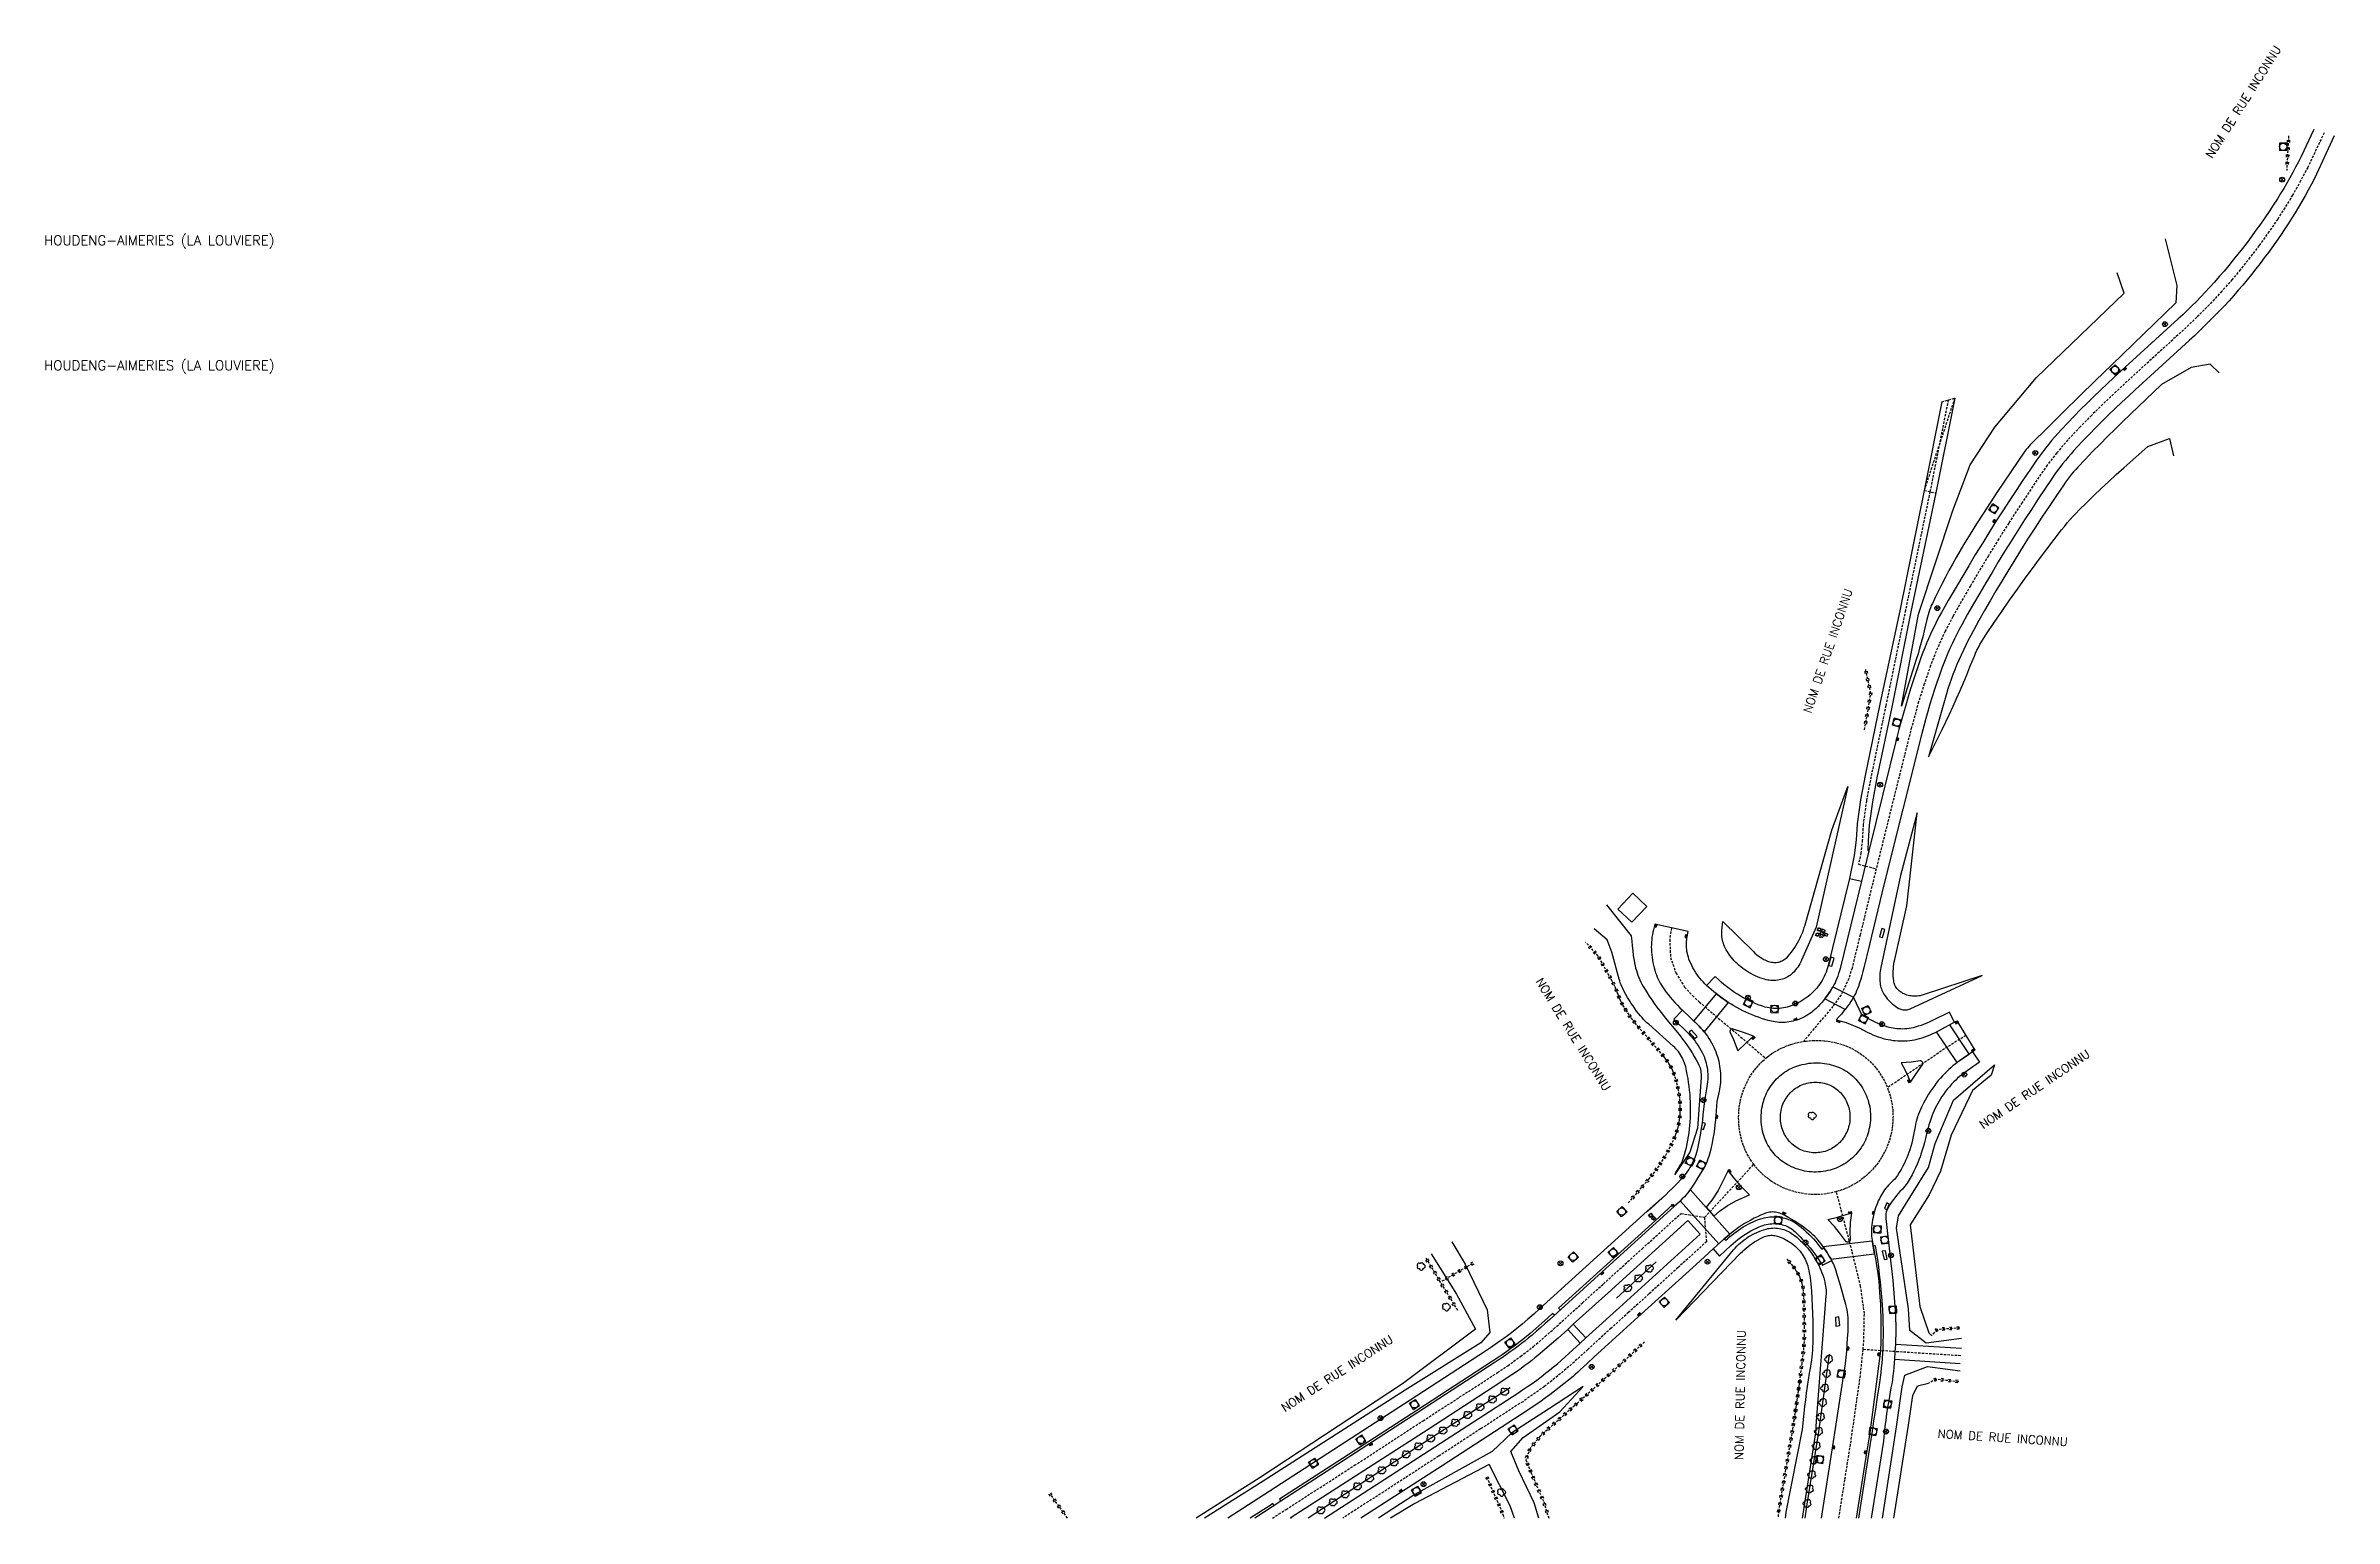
# Model space of a CAD drawing. Header units: millimetres. Extents: x 133000 to 133482, y 131000 to 131989.
# Drawn here: x 133011.4 to 133482, y 131000 to 131302.8 of the extents above; entities that cross this region are included whole.
import ezdxf
from ezdxf.enums import TextEntityAlignment as Align

# ---------------------------------------------------------------- set-up
doc = ezdxf.new("R2010")
doc.units = ezdxf.units.MM
doc.linetypes.add('DASHED', pattern=[0.75, 0.5, -0.25])
doc.layers.get('0').update_dxf_attribs({"linetype": 'CONTINUOUS'})
for name, color, linetype in [('W0001', 6, 'DASHED'), ('W0008', 7, 'CONTINUOUS'), ('W0014', 7, 'CONTINUOUS'), ('W0015', 2, 'CONTINUOUS'), ('W0020', 2, 'CONTINUOUS'), ('W0070', 7, 'DASHED'), ('W0071', 7, 'CONTINUOUS'), ('W0210', 2, 'CONTINUOUS'), ('W0211', 2, 'CONTINUOUS'), ('W0212', 2, 'CONTINUOUS'), ('W0213', 2, 'CONTINUOUS'), ('W0220', 5, 'DASHED'), ('W0300', 7, 'CONTINUOUS'), ('W0302', 3, 'CONTINUOUS'), ('W0400', 7, 'CONTINUOUS'), ('W0412', 7, 'CONTINUOUS'), ('W0420', 7, 'CONTINUOUS'), ('W0421', 7, 'CONTINUOUS'), ('W0431', 7, 'CONTINUOUS'), ('W0469', 7, 'CONTINUOUS'), ('W0856', 7, 'CONTINUOUS'), ('W0980', 7, 'CONTINUOUS'), ('W0989', 7, 'CONTINUOUS')]:
    doc.layers.add(name, color=color, linetype=linetype)
doc.styles.get("Standard").update_dxf_attribs({"font": 'romans.shx', "width": 0.85})

msp = doc.modelspace()

# ---------------------------------------------------------------- texts
at = {"layer": 'W0980'}
for p in [(133011.01, 131262.79), (133011.01, 131237.08)]:
    msp.add_text('HOUDENG-AIMERIES (LA LOUVIERE)', height=2, dxfattribs=at).set_placement(p, align=Align.MIDDLE_LEFT)
at = {"layer": 'W0989'}
for rotation, p in [(57.7693, (133456.15, 131279.95)), (71.2749, (133373.54, 131165.7)), (301.8396, (133318.43, 131110.89)), (34.1806, (133409.3, 131080.72)), (32.9564, (133265.7, 131022.49)), (88.8864, (133359.56, 131011.96)), (356.325, (133400.45, 131017.42))]:
    msp.add_text('NOM DE RUE INCONNU', height=1.75, rotation=rotation, dxfattribs=at).set_placement(p, align=Align.MIDDLE_LEFT)

# ---------------------------------------------------------------- blocks, each defined once
blk = doc.blocks.new('t412')
for p, q in [((-0.3, 1.2), (0.3, 1.2)), ((-0.3, 1.2), (-0.3, 0.6)), ((-0.3, 0.6), (0.3, 0.6)), ((-0.3, 0.3), (0.3, 0.3)), ((-0.3, -0.3), (-0.3, 0.3)), ((0, 0.9), (0.3, 0.9)), ((0.3, 0.9), (0.3, 0.6)), ((0.3, 0.3), (0.3, -0.3)), ((0.3, -0.3), (-0.3, -0.3))]:
    blk.add_line(p, q)
blk.add_ellipse((0, 0), major_axis=(0.212, 0.212), ratio=1, start_param=5.497787, end_param=11.780972)
blk = doc.blocks.new('T420')
for p, q in [((0.75, 0.75), (-0.75, 0.75)), ((-0.75, 0.75), (-0.75, -0.75)), ((0.75, 0.75), (0.75, -0.75)), ((0.75, -0.75), (-0.75, -0.75))]:
    blk.add_line(p, q)
blk.add_ellipse((0, 0), major_axis=(-0.53, 0.53), ratio=1, start_param=3.926991, end_param=10.210176)
blk = doc.blocks.new('T400')
for p, q in [((-0.15, 0.3), (0.15, 0.3)), ((-0.15, -0.25), (-0.15, 0.3)), ((-0.15, 0.15), (0.15, 0.15)), ((-0.15, 0), (0.15, 0)), ((0.15, 0.3), (0.15, -0.25)), ((-0.15, -0.15), (0.15, -0.15)), ((-0.15, -0.25), (-0.15, -0.3)), ((-0.15, -0.3), (0.15, -0.3)), ((0.15, -0.3), (0.15, -0.25))]:
    blk.add_line(p, q)
blk = doc.blocks.new('T469')
at = {"color": 0, "linetype": 'Continuous', "flags": 128}
for points in [[(-0.35, 0.35), (0.35, -0.35)], [(-0.35, -0.35), (0.35, 0.35)]]:
    blk.add_lwpolyline(points, dxfattribs=at)
at = {"color": 0, "linetype": 'Continuous'}
blk.add_circle((0, 0), 0.5, dxfattribs=at)
blk = doc.blocks.new('T300')
for p, q in [((-0.8, 0.51), (-0.86, 0.34)), ((-0.86, 0.34), (-0.86, 0.17)), ((-0.86, 0.17), (-0.74, 0.06)), ((-0.69, 0.63), (-0.8, 0.51)), ((-0.8, -0.06), (-0.74, 0.06)), ((-0.74, 0.06), (-0.69, 0.11)), ((-0.57, 0.69), (-0.69, 0.63)), ((-0.46, 0.69), (-0.57, 0.69)), ((-0.29, 0.63), (-0.46, 0.69)), ((-0.29, 0.63), (-0.17, 0.74)), ((-0.23, 0.57), (-0.29, 0.63)), ((-0.17, 0.74), (-0.06, 0.8)), ((-0.06, 0.8), (0.06, 0.8)), ((0.06, 0.8), (0.23, 0.74)), ((0.23, 0.74), (0.34, 0.63)), ((0.34, 0.63), (0.4, 0.51)), ((0.46, 0.46), (0.34, 0.46)), ((0.4, 0.51), (0.4, 0.46)), ((0.57, 0.4), (0.46, 0.46)), ((0.57, 0.4), (0.69, 0.29)), ((0.69, 0.29), (0.74, 0.17)), ((0.74, 0.06), (0.69, -0.17)), ((0.74, 0.17), (0.74, 0.06)), ((-0.8, -0.17), (-0.8, -0.06)), ((-0.8, -0.23), (-0.8, -0.17)), ((-0.74, -0.34), (-0.8, -0.23)), ((-0.69, -0.4), (-0.74, -0.34)), ((-0.51, -0.46), (-0.69, -0.4)), ((-0.4, -0.46), (-0.51, -0.46)), ((-0.4, -0.46), (-0.34, -0.46)), ((-0.34, -0.46), (-0.34, -0.4)), ((-0.34, -0.51), (-0.34, -0.46)), ((-0.29, -0.63), (-0.34, -0.51)), ((-0.17, -0.74), (-0.29, -0.63)), ((-0.06, -0.8), (-0.17, -0.74)), ((0.06, -0.8), (-0.06, -0.8)), ((0.17, -0.74), (0.06, -0.8)), ((0.23, -0.69), (0.17, -0.74)), ((0.29, -0.46), (0.23, -0.46)), ((0.29, -0.63), (0.23, -0.69)), ((0.46, -0.4), (0.29, -0.46)), ((0.34, -0.51), (0.29, -0.63)), ((0.34, -0.51), (0.34, -0.46)), ((0.57, -0.34), (0.46, -0.4)), ((0.63, -0.29), (0.57, -0.34)), ((0.69, -0.17), (0.63, -0.29))]:
    blk.add_line(p, q)
blk = doc.blocks.new('T856')
for p, q in [((-0.125, 0), (0.125, 0)), ((0, 0.125), (0, -0.125))]:
    blk.add_line(p, q)
blk.add_ellipse((0, 0), major_axis=(-0.177, 0.177), ratio=1, start_param=3.9269908, end_param=10.2101761)
blk = doc.blocks.new('t220o')
at = {"color": 0, "linetype": 'Continuous'}
for p, q in [((-0.25, 0.25), (0.25, 0.25)), ((-0.25, -0.25), (0.25, -0.25))]:
    blk.add_line(p, q, dxfattribs=at)
blk = doc.blocks.new('t302o')
for p, q in [((-0.8, 0.51), (-0.86, 0.34)), ((-0.86, 0.34), (-0.86, 0.17)), ((-0.86, 0.17), (-0.74, 0.06)), ((-0.69, 0.63), (-0.8, 0.51)), ((-0.8, -0.06), (-0.74, 0.06)), ((-0.74, 0.06), (-0.69, 0.11)), ((-0.57, 0.69), (-0.69, 0.63)), ((-0.46, 0.69), (-0.57, 0.69)), ((-0.29, 0.63), (-0.46, 0.69)), ((-0.29, 0.63), (-0.17, 0.74)), ((-0.23, 0.57), (-0.29, 0.63)), ((-0.17, 0.74), (-0.06, 0.8)), ((-0.06, 0.8), (0.06, 0.8)), ((0.06, 0.8), (0.23, 0.74)), ((0.23, 0.74), (0.34, 0.63)), ((0.34, 0.63), (0.4, 0.51)), ((0.46, 0.46), (0.34, 0.46)), ((0.4, 0.51), (0.4, 0.46)), ((0.57, 0.4), (0.46, 0.46)), ((0.57, 0.4), (0.69, 0.29)), ((0.69, 0.29), (0.74, 0.17)), ((0.74, 0.06), (0.69, -0.17)), ((0.74, 0.17), (0.74, 0.06)), ((-0.8, -0.17), (-0.8, -0.06)), ((-0.8, -0.23), (-0.8, -0.17)), ((-0.74, -0.34), (-0.8, -0.23)), ((-0.69, -0.4), (-0.74, -0.34)), ((-0.51, -0.46), (-0.69, -0.4)), ((-0.4, -0.46), (-0.51, -0.46)), ((-0.4, -0.46), (-0.34, -0.46)), ((-0.34, -0.46), (-0.34, -0.4)), ((-0.34, -0.51), (-0.34, -0.46)), ((-0.29, -0.63), (-0.34, -0.51)), ((-0.17, -0.74), (-0.29, -0.63)), ((-0.06, -0.8), (-0.17, -0.74)), ((0.06, -0.8), (-0.06, -0.8)), ((0.17, -0.74), (0.06, -0.8)), ((0.23, -0.69), (0.17, -0.74)), ((0.29, -0.46), (0.23, -0.46)), ((0.29, -0.63), (0.23, -0.69)), ((0.46, -0.4), (0.29, -0.46)), ((0.34, -0.51), (0.29, -0.63)), ((0.34, -0.51), (0.34, -0.46)), ((0.57, -0.34), (0.46, -0.4)), ((0.63, -0.29), (0.57, -0.34)), ((0.69, -0.17), (0.63, -0.29))]:
    blk.add_line(p, q)

# ---------------------------------------------------------------- linework, layer by layer
at = {"layer": 'W0001'}
for points in [[(133479.91, 131284.92), (133476.54, 131277.79), (133475.08, 131275.03), (133473.43, 131272.08), (133471.82, 131269.5), (133470.36, 131267.18), (133468.58, 131264.62), (133466.53, 131261.71), (133464.66, 131259.26), (133462.67, 131256.75), (133460.99, 131254.74), (133458.87, 131252.33), (133456.29, 131249.56), (133453.74, 131246.98), (133452.09, 131245.4), (133448.25, 131241.87), (133444.94, 131238.85), (133438.85, 131233.3), (133437.15, 131231.71), (133434.4, 131229.09), (133432.07, 131226.81), (133429.75, 131224.44), (133427.2, 131221.75), (133424.91, 131219.07), (133422.97, 131216.56), (133421.67, 131214.71), (133417.8, 131208.91), (133415.06, 131204.66), (133413, 131201.4), (133410.86, 131197.92), (133408.93, 131194.72), (133407.17, 131191.74), (133405.3, 131188.5), (133403.56, 131185.43), (133401.97, 131182.41), (133400.41, 131178.96), (133398.97, 131175.35), (133397.69, 131171.59), (133396.52, 131167.87), (133395.05, 131162.65), (133391.22, 131147.37), (133387.8, 131133.57), (133387.07, 131130.62), (133384.5, 131120), (133382.82, 131113.13), (133382.16, 131110.99), (133380.55, 131107.6), (133378.9, 131105.27), (133372.82, 131098.06)], [(133401.27, 131229.61), (133403.93, 131230.33), (133397.65, 131211.36), (133400.04, 131210.84)], [(133345.68, 131121.39), (133345.32, 131119.04), (133345.49, 131115.33), (133346.59, 131112.14), (133348.4, 131109.23), (133349.98, 131107.48), (133351.41, 131106.18), (133354.18, 131103.82), (133365.08, 131094.59)], [(133406.25, 131099.28), (133402.48, 131096.94), (133390.11, 131088.53)], [(133352.53, 131061.88), (133362.6, 131072.78)], [(133380.11, 131000), (133381.37, 131008.04), (133382.67, 131016.26), (133384.59, 131029.7), (133385.09, 131034.69), (133385.24, 131036.21), (133385.36, 131042.08), (133384.59, 131047.68), (133382.83, 131054.88), (133379.61, 131067.16)], [(133263.64, 131000), (133266.44, 131001.81), (133280.5, 131010.88), (133294.59, 131020.02), (133302.06, 131024.87), (133309.9, 131029.96), (133312.02, 131031.37), (133314.68, 131033.3), (133317.31, 131035.32), (133319.69, 131037.37), (133321.5, 131038.95), (133324.86, 131041.99), (133327.37, 131044.28), (133331.68, 131048.19), (133339.66, 131055.43), (133347.65, 131062.68), (133352.53, 131061.88)], [(133352.93, 131056.9), (133352.53, 131061.88)], [(133352.93, 131056.9), (133347.04, 131051.55), (133341.05, 131046.12), (133336.9, 131042.35), (133333.28, 131039.07), (133328.49, 131034.72), (133325.72, 131032.17), (133322.3, 131029.25), (133319.57, 131027.09), (133315.1, 131023.97), (133306.44, 131018.36), (133297.78, 131012.75), (133290.91, 131008.3), (133280.18, 131001.36), (133278.08, 131000)], [(133405.18, 131033.4), (133398.41, 131033.83), (133385.09, 131034.69)]]:
    msp.add_lwpolyline(points, dxfattribs=at)
msp.add_lwpolyline([(133379.71, 131097.73), (133380.34, 131097.56), (133380.96, 131097.36), (133381.57, 131097.13), (133382.17, 131096.88), (133382.76, 131096.6), (133383.33, 131096.29), (133383.89, 131095.96), (133384.44, 131095.61), (133384.97, 131095.23), (133385.49, 131094.84), (133385.99, 131094.41), (133386.47, 131093.97), (133386.93, 131093.51), (133387.37, 131093.03), (133387.79, 131092.53), (133388.18, 131092.02), (133388.56, 131091.48), (133388.91, 131090.93), (133389.24, 131090.37), (133389.55, 131089.79), (133389.83, 131089.19), (133390.11, 131088.53), (133390.32, 131087.96), (133390.53, 131087.34), (133390.71, 131086.7), (133390.87, 131086.06), (133391, 131085.41), (133391.1, 131084.76), (133391.18, 131084.1), (133391.23, 131083.44), (133391.25, 131082.78), (133391.24, 131082.12), (133391.21, 131081.46), (133391.15, 131080.8), (133391.07, 131080.14), (133390.95, 131079.49), (133390.81, 131078.85), (133390.65, 131078.21), (133390.46, 131077.6), (133390.25, 131077), (133390.02, 131076.41), (133389.77, 131075.83), (133389.49, 131075.26), (133389.19, 131074.7), (133388.87, 131074.16), (133388.53, 131073.62), (133388.17, 131073.11), (133387.79, 131072.6), (133387.39, 131072.11), (133386.96, 131071.64), (133386.52, 131071.18), (133386.07, 131070.75), (133385.6, 131070.33), (133385.11, 131069.93), (133384.61, 131069.55), (133384.1, 131069.2), (133383.56, 131068.86), (133383.02, 131068.54), (133382.46, 131068.25), (133381.9, 131067.98), (133381.32, 131067.73), (133380.73, 131067.51), (133380.14, 131067.31), (133379.61, 131067.16), (133378.88, 131066.97), (133378.22, 131066.83), (133377.56, 131066.73), (133376.89, 131066.65), (133376.22, 131066.59), (133375.55, 131066.57), (133374.87, 131066.57), (133374.2, 131066.6), (133373.53, 131066.66), (133372.86, 131066.75), (133372.2, 131066.86), (133371.54, 131067), (133370.89, 131067.17), (133370.25, 131067.37), (133369.61, 131067.59), (133368.99, 131067.83), (133368.37, 131068.11), (133367.77, 131068.41), (133367.18, 131068.73), (133366.64, 131069.05), (133366.12, 131069.4), (133365.61, 131069.77), (133365.11, 131070.16), (133364.64, 131070.56), (133364.18, 131070.99), (133363.73, 131071.44), (133363.31, 131071.9), (133362.91, 131072.38), (133362.6, 131072.78), (133362.16, 131073.4), (133361.82, 131073.92), (133361.5, 131074.46), (133361.2, 131075.02), (133360.93, 131075.58), (133360.68, 131076.16), (133360.45, 131076.75), (133360.25, 131077.34), (133360.07, 131077.95), (133359.92, 131078.55), (133359.79, 131079.2), (133359.68, 131079.85), (133359.6, 131080.51), (133359.54, 131081.17), (133359.51, 131081.82), (133359.5, 131082.48), (133359.52, 131083.14), (133359.57, 131083.8), (133359.64, 131084.46), (133359.73, 131085.11), (133359.85, 131085.76), (133359.99, 131086.39), (133360.16, 131087.01), (133360.36, 131087.63), (133360.58, 131088.24), (133360.82, 131088.83), (133361.09, 131089.42), (133361.38, 131090), (133361.7, 131090.56), (133362.03, 131091.11), (133362.39, 131091.65), (133362.77, 131092.17), (133363.16, 131092.65), (133363.57, 131093.12), (133363.99, 131093.58), (133364.43, 131094.01), (133365.08, 131094.59), (133365.37, 131094.82), (133365.86, 131095.2), (133366.36, 131095.56), (133366.88, 131095.89), (133367.42, 131096.21), (133367.96, 131096.5), (133368.52, 131096.77), (133369.09, 131097.02), (133369.67, 131097.25), (133370.25, 131097.45), (133370.86, 131097.63), (133371.48, 131097.79), (133372.11, 131097.93), (133372.82, 131098.06), (133373.37, 131098.14), (133374, 131098.2), (133374.64, 131098.25), (133375.28, 131098.27), (133375.92, 131098.26), (133376.56, 131098.23), (133377.19, 131098.18), (133377.83, 131098.1), (133378.46, 131098), (133379.09, 131097.88)], close=True, dxfattribs=at)
at = {"layer": 'W0008'}
for points in [[(133477.82, 131285.57), (133475.16, 131280.05), (133474.61, 131278.94), (133474.04, 131277.83), (133473.45, 131276.72), (133472.85, 131275.63), (133472.23, 131274.55), (133471.6, 131273.47), (133470.95, 131272.4), (133470.29, 131271.35), (133469.44, 131270.03), (133468.58, 131268.73), (133467.7, 131267.44), (133466.81, 131266.15), (133465.9, 131264.88), (133464.98, 131263.62), (133464.05, 131262.37), (133463.1, 131261.12), (133462.17, 131259.94), (133461.23, 131258.77), (133460.28, 131257.61), (133459.32, 131256.47), (133458.34, 131255.33), (133457.35, 131254.2), (133456.35, 131253.09), (133455.46, 131252.13), (133454.56, 131251.18), (133453.65, 131250.25), (133452.73, 131249.32), (133451.8, 131248.41), (133450.85, 131247.51), (133449.89, 131246.63), (133436.69, 131234.57), (133435.29, 131233.28), (133433.91, 131231.98), (133432.54, 131230.66), (133431.18, 131229.34), (133429.84, 131228), (133428.51, 131226.64), (133427.19, 131225.28), (133425.88, 131223.9), (133425.2, 131223.15), (133424.52, 131222.39), (133423.86, 131221.62), (133423.22, 131220.83), (133422.58, 131220.04), (133421.97, 131219.23), (133421.37, 131218.41), (133420.78, 131217.58), (133419.36, 131215.52), (133417.95, 131213.45), (133416.56, 131211.37), (133415.19, 131209.28), (133413.82, 131207.19), (133412.48, 131205.08), (133411.15, 131202.96), (133409.69, 131200.61), (133408.24, 131198.24), (133406.81, 131195.87), (133405.4, 131193.49), (133404, 131191.1), (133402.62, 131188.7), (133401.25, 131186.29), (133400.76, 131185.41), (133400.29, 131184.52), (133399.83, 131183.62), (133399.39, 131182.71), (133398.96, 131181.79), (133398.55, 131180.87), (133398.15, 131179.94), (133397.77, 131179.01), (133397.41, 131178.07), (133397.06, 131177.12), (133396.49, 131175.48), (133395.93, 131173.84), (133395.39, 131172.2), (133394.86, 131170.55), (133394.35, 131168.89), (133393.86, 131167.23), (133393.38, 131165.57), (133392.92, 131163.9), (133392.48, 131162.22), (133392.05, 131160.55), (133386.27, 131137.28), (133384.78, 131130.99), (133380.36, 131113.08), (133380.22, 131112.55), (133380.07, 131112.02), (133379.89, 131111.5), (133379.7, 131110.98), (133379.52, 131110.54), (133379.32, 131110.1), (133379.11, 131109.68), (133378.88, 131109.25), (133378.6, 131108.77), (133378.3, 131108.29), (133377.99, 131107.83), (133377.66, 131107.37), (133377.32, 131106.92), (133376.97, 131106.48), (133376.6, 131106.06), (133376.22, 131105.64), (133375.83, 131105.24), (133375.43, 131104.84), (133375.12, 131104.56), (133374.79, 131104.28), (133374.46, 131104.02), (133374.11, 131103.77), (133373.76, 131103.54), (133373.4, 131103.32), (133373.03, 131103.11), (133372.65, 131102.92), (133372.26, 131102.75), (133371.87, 131102.59), (133371.48, 131102.45), (133371.09, 131102.33), (133370.7, 131102.22), (133370.3, 131102.13), (133369.89, 131102.06), (133369.49, 131102.01), (133369.08, 131101.97), (133368.67, 131101.96), (133368.26, 131101.96), (133367.85, 131101.97), (133367.45, 131102.01), (133367.04, 131102.06), (133366.64, 131102.13), (133366.24, 131102.22), (133365.56, 131102.39), (133364.89, 131102.58), (133364.23, 131102.78), (133363.57, 131103.01), (133362.92, 131103.24), (133362.27, 131103.5), (133361.63, 131103.77), (133361, 131104.05), (133360.37, 131104.36), (133359.75, 131104.67), (133359.14, 131105.01), (133358.54, 131105.35), (133357.95, 131105.72), (133357.36, 131106.09), (133356.73, 131106.52), (133356.1, 131106.96), (133355.49, 131107.42), (133354.88, 131107.88), (133354.38, 131108.28), (133353.88, 131108.7), (133353.4, 131109.12), (133352.92, 131109.55), (133352.55, 131109.91), (133352.2, 131110.29), (133351.85, 131110.67), (133351.52, 131111.07), (133351.21, 131111.48), (133350.91, 131111.9), (133350.62, 131112.33), (133350.35, 131112.77), (133350.1, 131113.22), (133349.86, 131113.68), (133349.64, 131114.14), (133349.43, 131114.62), (133349.29, 131114.99), (133349.16, 131115.38), (133349.05, 131115.77), (133348.96, 131116.16), (133348.88, 131116.56), (133348.83, 131116.96), (133348.79, 131117.36), (133348.77, 131117.76), (133348.77, 131118.17), (133348.79, 131118.57), (133348.83, 131118.97), (133348.88, 131119.37), (133349.09, 131120.65), (133342.27, 131122.14), (133342.1, 131121.52), (133341.97, 131121.02), (133341.85, 131120.52), (133341.76, 131120.01), (133341.68, 131119.51), (133341.62, 131119), (133341.58, 131118.48), (133341.55, 131117.97), (133341.54, 131117.46), (133341.55, 131116.94), (133341.58, 131116.4), (133341.62, 131115.86), (133341.69, 131115.33), (133341.77, 131114.79), (133341.86, 131114.26), (133341.98, 131113.73), (133342.11, 131113.2), (133342.26, 131112.68), (133342.42, 131112.17), (133342.58, 131111.73), (133342.76, 131111.3), (133342.94, 131110.87), (133343.15, 131110.45), (133343.37, 131110.04), (133343.61, 131109.64), (133343.85, 131109.25), (133344.12, 131108.86), (133344.55, 131108.28), (133344.99, 131107.7), (133345.45, 131107.14), (133345.92, 131106.58), (133346.41, 131106.04), (133346.9, 131105.5), (133347.41, 131104.98), (133347.93, 131104.48), (133351.01, 131101.55), (133351.39, 131101.17), (133351.75, 131100.79), (133352.11, 131100.39), (133352.45, 131099.98), (133352.77, 131099.56), (133353.08, 131099.13), (133353.38, 131098.68), (133353.66, 131098.23), (133353.93, 131097.77), (133354.18, 131097.3), (133354.4, 131096.85), (133354.61, 131096.39), (133354.8, 131095.92), (133354.98, 131095.45), (133355.13, 131094.96), (133355.27, 131094.48), (133355.4, 131093.99), (133355.5, 131093.49), (133355.59, 131093), (133355.66, 131092.49), (133355.72, 131092.01), (133355.75, 131091.52), (133355.77, 131091.02), (133355.78, 131090.53), (133355.77, 131090.04), (133355.74, 131089.59), (133355.7, 131089.14), (133355.65, 131088.69), (133355.58, 131088.25), (133355.49, 131087.8), (133355.04, 131085.68), (133354.82, 131082.81), (133354.74, 131081.87), (133354.63, 131080.92), (133354.51, 131079.99), (133354.38, 131079.05), (133354.22, 131078.12), (133354.04, 131077.19), (133353.85, 131076.26), (133353.63, 131075.34), (133353.51, 131074.85), (133353.36, 131074.37), (133353.19, 131073.89), (133353.01, 131073.42), (133352.81, 131072.95), (133352.59, 131072.5), (133352.36, 131072.05), (133352.1, 131071.61), (133351.28, 131070.27), (133350.44, 131068.93), (133350, 131068.26), (133349.55, 131067.6), (133349.27, 131067.21), (133348.97, 131066.84), (133348.66, 131066.47), (133348.34, 131066.12), (133347.83, 131065.61), (133347.31, 131065.1), (133346.78, 131064.61), (133346.24, 131064.14)], [(133481.99, 131284.27), (133477.92, 131275.52), (133477.29, 131274.32), (133476.65, 131273.14), (133475.99, 131271.95), (133475.32, 131270.78), (133474.64, 131269.62), (133473.94, 131268.46), (133473.22, 131267.31), (133472.5, 131266.17), (133471.71, 131264.98), (133470.92, 131263.8), (133470.11, 131262.63), (133469.29, 131261.46), (133468.46, 131260.31), (133467.61, 131259.17), (133466.75, 131258.03), (133465.87, 131256.91), (133464.99, 131255.79), (133464.09, 131254.69), (133463.17, 131253.6), (133462.25, 131252.52), (133461.31, 131251.45), (133460.36, 131250.39), (133459.39, 131249.34), (133458.4, 131248.28), (133457.39, 131247.24), (133456.37, 131246.21), (133455.34, 131245.19), (133454.3, 131244.18), (133453.24, 131243.18), (133452.18, 131242.2), (133441.02, 131232.02), (133439.65, 131230.76), (133438.29, 131229.49), (133436.94, 131228.21), (133435.6, 131226.91), (133434.28, 131225.61), (133432.96, 131224.29), (133431.66, 131222.96), (133430.36, 131221.62), (133429.08, 131220.27), (133428.47, 131219.6), (133427.86, 131218.92), (133427.27, 131218.23), (133426.69, 131217.53), (133426.12, 131216.82), (133425.56, 131216.1), (133425.02, 131215.38), (133424.49, 131214.64), (133423.97, 131213.89), (133422.54, 131211.76), (133421.11, 131209.62), (133419.7, 131207.47), (133418.3, 131205.31), (133416.92, 131203.14), (133415.55, 131200.96), (133414.19, 131198.78), (133412.89, 131196.65), (133411.61, 131194.52), (133410.33, 131192.38), (133409.08, 131190.23), (133407.83, 131188.07), (133406.6, 131185.9), (133405.39, 131183.73), (133404.87, 131182.77), (133404.37, 131181.81), (133403.88, 131180.84), (133403.41, 131179.85), (133402.96, 131178.87), (133402.52, 131177.87), (133402.1, 131176.86), (133401.7, 131175.85), (133401.32, 131174.84), (133400.78, 131173.37), (133400.27, 131171.89), (133399.78, 131170.41), (133399.3, 131168.92), (133398.84, 131167.43), (133398.4, 131165.93), (133397.97, 131164.43), (133397.57, 131162.92), (133397.18, 131161.41), (133389.37, 131130.24), (133386.42, 131117.96), (133385.27, 131113.18), (133385.07, 131112.41), (133384.86, 131111.64), (133384.63, 131110.87), (133384.39, 131110.11), (133384.13, 131109.36), (133383.96, 131108.9), (133383.77, 131108.45), (133383.57, 131108), (133383.35, 131107.56), (133383.12, 131107.13), (133382.86, 131106.68), (133382.59, 131106.24), (133382.3, 131105.81), (133381.99, 131105.39), (133381.56, 131104.81), (133381.1, 131104.25), (133380.64, 131103.69), (133380.16, 131103.15), (133379.59, 131102.51), (133381.59, 131101.96), (133384.28, 131100.82), (133386.1, 131099.91), (133386.61, 131099.67), (133387.12, 131099.44), (133387.64, 131099.23), (133388.17, 131099.03), (133388.71, 131098.86), (133389.25, 131098.69), (133389.79, 131098.55), (133390.27, 131098.44), (133390.75, 131098.35), (133391.23, 131098.27), (133391.72, 131098.22), (133392.21, 131098.18), (133392.69, 131098.15), (133393.18, 131098.15), (133393.69, 131098.16), (133394.19, 131098.2), (133394.7, 131098.25), (133395.2, 131098.32), (133395.7, 131098.41), (133396.19, 131098.52), (133396.68, 131098.64), (133397.25, 131098.81), (133397.8, 131099), (133398.36, 131099.2), (133398.9, 131099.42), (133399.44, 131099.66), (133399.97, 131099.91), (133400.49, 131100.18), (133404.4, 131102.3), (133408.11, 131096.26), (133404.47, 131093.69), (133404.02, 131093.36), (133403.58, 131093.01), (133403.14, 131092.65), (133402.72, 131092.28), (133402.31, 131091.89), (133401.91, 131091.49), (133401.45, 131091), (133401.01, 131090.5), (133400.57, 131089.99), (133400.15, 131089.47), (133399.75, 131088.93), (133399.35, 131088.39), (133398.95, 131087.8), (133398.56, 131087.19), (133398.19, 131086.58), (133397.84, 131085.96), (133397.5, 131085.33), (133397.18, 131084.69), (133396.87, 131084.04), (133396.67, 131083.56), (133396.47, 131083.07), (133396.3, 131082.57), (133396.14, 131082.07), (133396, 131081.56), (133395.88, 131081.04), (133395.78, 131080.52), (133395.54, 131079.18), (133395.41, 131078.49), (133395.26, 131077.8), (133395.09, 131077.12), (133394.91, 131076.44), (133394.7, 131075.77), (133394.51, 131075.21), (133394.31, 131074.65), (133394.09, 131074.11), (133393.85, 131073.57), (133393.59, 131073.04), (133393.26, 131072.39), (133392.91, 131071.75), (133392.54, 131071.13), (133392.15, 131070.51), (133391.96, 131070.22), (133391.75, 131069.95), (133391.53, 131069.69), (133391.29, 131069.44), (133390.59, 131068.75), (133390.31, 131068.46), (133390.04, 131068.16), (133389.78, 131067.85), (133389.53, 131067.53), (133389.3, 131067.2), (133389.08, 131066.86), (133388.87, 131066.51), (133388.68, 131066.15), (133388.45, 131065.7), (133388.23, 131065.24), (133388.03, 131064.77), (133387.85, 131064.3), (133387.68, 131063.82), (133387.52, 131063.34), (133387.38, 131062.85), (133387.26, 131062.35), (133387.14, 131061.85), (133387.05, 131061.35), (133386.97, 131060.84), (133386.91, 131060.33), (133386.86, 131059.82), (133386.83, 131059.31), (133386.82, 131058.88), (133386.82, 131058.45), (133386.85, 131058.02), (133386.88, 131057.59), (133386.94, 131057.16), (133387.01, 131056.74), (133387.51, 131054.06), (133387.7, 131052.99), (133387.88, 131051.92), (133388.03, 131050.84), (133388.18, 131049.76), (133388.3, 131048.68), (133388.41, 131047.59), (133388.5, 131046.51), (133388.57, 131045.42), (133388.65, 131044.08), (133388.7, 131042.74), (133388.74, 131041.4), (133388.76, 131040.06), (133388.77, 131038.71), (133388.76, 131037.37), (133388.73, 131036.03), (133388.68, 131034.69), (133388.68, 131034.57), (133388.66, 131034.44), (133387.57, 131026.02), (133386.46, 131017.6), (133386.35, 131016.71), (133385.88, 131013.85), (133383.69, 131000)], [(133346.24, 131064.14), (133330.7, 131050), (133320.64, 131040.84), (133319.74, 131040.04), (133318.84, 131039.24), (133317.93, 131038.46), (133317.02, 131037.68), (133316.31, 131037.09), (133315.59, 131036.51), (133314.87, 131035.94), (133314.13, 131035.38), (133313.34, 131034.79), (133312.55, 131034.21), (133311.74, 131033.64), (133310.91, 131033.07), (133310.08, 131032.5), (133309.24, 131031.95), (133293.55, 131021.77), (133265.37, 131003.49), (133259.99, 131000)], [(133381.06, 131029.17), (133381.28, 131030.43), (133381.45, 131031.74), (133381.59, 131033.06), (133381.72, 131034.38), (133381.83, 131035.7), (133381.92, 131037.03), (133382, 131038.35), (133382.05, 131039.67), (133382.05, 131040.21), (133382.04, 131040.75), (133382.01, 131041.28), (133381.96, 131041.81), (133381.89, 131042.35), (133381.79, 131042.87), (133381.68, 131043.4), (133381.55, 131043.92), (133381.15, 131045.4), (133380.73, 131046.88), (133380.29, 131048.36), (133379.85, 131049.83), (133379.39, 131051.3), (133379.26, 131051.65), (133379.13, 131052.01), (133378.98, 131052.35), (133378.82, 131052.69), (133378.65, 131053.03), (133378.44, 131053.41), (133378.21, 131053.78), (133377.63, 131054.7), (133377.05, 131055.61), (133376.77, 131056.03), (133376.47, 131056.43), (133376.16, 131056.83), (133375.84, 131057.21), (133375.5, 131057.58), (133375.15, 131057.94), (133374.79, 131058.29), (133374.41, 131058.63), (133374.03, 131058.95), (133373.45, 131059.4), (133372.87, 131059.84), (133372.27, 131060.26), (133371.67, 131060.67), (133371.05, 131061.07), (133370.43, 131061.45), (133369.8, 131061.81), (133369.15, 131062.16), (133368.5, 131062.5), (133368.23, 131062.62), (133367.95, 131062.73), (133367.66, 131062.82), (133367.37, 131062.89), (133367.07, 131062.94), (133366.77, 131062.97), (133366.47, 131062.98), (133366.17, 131062.97), (133365.87, 131062.94), (133365.58, 131062.89), (133365.28, 131062.82), (133365, 131062.73), (133364.72, 131062.62), (133364.03, 131062.32), (133363.36, 131062.01), (133362.69, 131061.68), (133362.03, 131061.33), (133361.38, 131060.96), (133360.74, 131060.58), (133360.11, 131060.18), (133359.49, 131059.77), (133358.88, 131059.34), (133358.29, 131058.89), (133357.7, 131058.43), (133357.13, 131057.96), (133356.56, 131057.47), (133354.23, 131055.38), (133350.77, 131052.21), (133338.77, 131041.35), (133331.24, 131034.5), (133329.8, 131033.18), (133328.36, 131031.84), (133326.92, 131030.5), (133326.44, 131030.05), (133325.94, 131029.61), (133325.44, 131029.18), (133324.51, 131028.4), (133323.57, 131027.64), (133322.62, 131026.88), (133321.66, 131026.14), (133320.7, 131025.41), (133319.8, 131024.75), (133318.89, 131024.1), (133317.98, 131023.46), (133317.06, 131022.84), (133316.13, 131022.23), (133298.5, 131010.8), (133281.81, 131000)], [(133274.34, 131000), (133297.05, 131014.69), (133314.08, 131025.72), (133315.08, 131026.38), (133316.07, 131027.06), (133317.06, 131027.74), (133317.98, 131028.41), (133318.9, 131029.1), (133319.8, 131029.8), (133320.62, 131030.45), (133321.43, 131031.11), (133322.23, 131031.78), (133323.03, 131032.46), (133323.81, 131033.16), (133324.58, 131033.86), (133326.91, 131036.01), (133328.06, 131037.1), (133335.03, 131043.36), (133351.62, 131058.41), (133349.05, 131061.22), (133332.66, 131046.38), (133325.5, 131039.88), (133324.37, 131038.83), (133322.37, 131037.06), (133321, 131035.86), (133319.62, 131034.67), (133318.23, 131033.49), (133317.61, 131032.97), (133316.97, 131032.46), (133316.33, 131031.96), (133315.56, 131031.38), (133314.79, 131030.82), (133314, 131030.27), (133312.87, 131029.49), (133311.72, 131028.72), (133310.57, 131027.96), (133295.63, 131018.27), (133267.51, 131000.14), (133267.29, 131000)], [(133391.74, 131035.8), (133405.31, 131034.94)], [(133391.54, 131032.74), (133405.05, 131031.85)], [(133376.53, 131000), (133378.87, 131014.92), (133381.06, 131029.17)]]:
    msp.add_lwpolyline(points, dxfattribs=at)
msp.add_lwpolyline([(133378.56, 131093.25), (133379, 131093.13), (133379.43, 131092.99), (133379.86, 131092.83), (133380.27, 131092.66), (133380.68, 131092.46), (133381.08, 131092.25), (133381.47, 131092.02), (133381.86, 131091.78), (133382.23, 131091.51), (133382.58, 131091.24), (133382.93, 131090.95), (133383.26, 131090.64), (133383.58, 131090.32), (133383.89, 131089.98), (133384.18, 131089.64), (133384.46, 131089.28), (133384.72, 131088.91), (133384.96, 131088.52), (133385.19, 131088.13), (133385.41, 131087.72), (133385.61, 131087.29), (133385.8, 131086.86), (133385.96, 131086.42), (133386.11, 131085.97), (133386.24, 131085.52), (133386.35, 131085.06), (133386.45, 131084.6), (133386.52, 131084.13), (133386.57, 131083.66), (133386.61, 131083.19), (133386.62, 131082.72), (133386.62, 131082.25), (133386.6, 131081.78), (133386.56, 131081.31), (133386.49, 131080.84), (133386.41, 131080.38), (133386.31, 131079.92), (133386.2, 131079.46), (133386.06, 131079.03), (133385.92, 131078.6), (133385.75, 131078.18), (133385.57, 131077.77), (133385.37, 131077.36), (133385.16, 131076.96), (133384.93, 131076.57), (133384.69, 131076.19), (133384.43, 131075.82), (133384.16, 131075.46), (133383.87, 131075.11), (133383.57, 131074.78), (133383.26, 131074.45), (133382.94, 131074.14), (133382.6, 131073.85), (133382.26, 131073.57), (133381.91, 131073.3), (133381.54, 131073.05), (133381.17, 131072.81), (133380.78, 131072.59), (133380.39, 131072.38), (133379.99, 131072.19), (133379.58, 131072.02), (133379.17, 131071.86), (133378.75, 131071.72), (133378.32, 131071.6), (133377.86, 131071.48), (133377.38, 131071.38), (133376.91, 131071.3), (133376.43, 131071.25), (133375.95, 131071.21), (133375.47, 131071.19), (133374.99, 131071.19), (133374.51, 131071.22), (133374.03, 131071.26), (133373.55, 131071.32), (133373.08, 131071.4), (133372.61, 131071.5), (133372.14, 131071.62), (133371.68, 131071.76), (133371.23, 131071.92), (133370.78, 131072.1), (133370.34, 131072.29), (133369.91, 131072.51), (133369.48, 131072.74), (133369.11, 131072.96), (133368.74, 131073.2), (133368.39, 131073.46), (133368.05, 131073.73), (133367.71, 131074.02), (133367.39, 131074.31), (133367.08, 131074.62), (133366.79, 131074.95), (133366.51, 131075.28), (133366.24, 131075.63), (133365.99, 131075.99), (133365.75, 131076.35), (133365.53, 131076.73), (133365.32, 131077.12), (133365.13, 131077.51), (133364.96, 131077.91), (133364.8, 131078.32), (133364.66, 131078.73), (133364.54, 131079.15), (133364.43, 131079.58), (133364.33, 131080.05), (133364.26, 131080.52), (133364.2, 131081), (133364.15, 131081.48), (133364.13, 131081.96), (133364.13, 131082.44), (133364.14, 131082.92), (133364.17, 131083.4), (133364.22, 131083.88), (133364.29, 131084.35), (133364.38, 131084.83), (133364.48, 131085.27), (133364.6, 131085.71), (133364.74, 131086.15), (133364.89, 131086.58), (133365.07, 131087), (133365.26, 131087.42), (133365.46, 131087.83), (133365.69, 131088.22), (133365.92, 131088.61), (133366.18, 131088.99), (133366.45, 131089.36), (133366.72, 131089.7), (133367, 131090.03), (133367.3, 131090.34), (133367.61, 131090.65), (133367.93, 131090.94), (133368.26, 131091.21), (133368.6, 131091.48), (133368.95, 131091.73), (133369.32, 131091.96), (133369.69, 131092.18), (133370.07, 131092.39), (133370.46, 131092.57), (133370.85, 131092.75), (133371.26, 131092.91), (133371.67, 131093.05), (133372.11, 131093.18), (133372.56, 131093.3), (133373.02, 131093.4), (133373.48, 131093.48), (133373.94, 131093.55), (133374.4, 131093.6), (133374.87, 131093.63), (133375.33, 131093.64), (133375.8, 131093.64), (133376.26, 131093.62), (133376.73, 131093.58), (133377.19, 131093.52), (133377.65, 131093.45), (133378.11, 131093.36)], close=True, dxfattribs=at)
at = {"layer": 'W0014'}
for points in [[(133382.3, 131131.57), (133377.93, 131113.67), (133377.8, 131113.21), (133377.66, 131112.75), (133377.5, 131112.3), (133377.32, 131111.86), (133377.12, 131111.43), (133376.91, 131111.01), (133376.68, 131110.59), (133376.43, 131110.19), (133376.16, 131109.79), (133375.88, 131109.41), (133375.58, 131109.04), (133375.26, 131108.68), (133374.92, 131108.32), (133374.55, 131107.97), (133374.18, 131107.64), (133373.79, 131107.32), (133373.39, 131107.02), (133372.98, 131106.73), (133372.56, 131106.46), (133372.13, 131106.2), (133371.68, 131105.97), (133371.23, 131105.75), (133370.77, 131105.55), (133370.3, 131105.36), (133369.91, 131105.23), (133369.51, 131105.11), (133369.11, 131105.02), (133368.7, 131104.94), (133368.29, 131104.88), (133367.88, 131104.84), (133367.46, 131104.82), (133367.05, 131104.82), (133366.63, 131104.83), (133366.22, 131104.87), (133365.81, 131104.93), (133365.4, 131105), (133364.99, 131105.1), (133364.59, 131105.21), (133364.2, 131105.34), (133363.55, 131105.58), (133362.91, 131105.84), (133362.28, 131106.12), (133361.66, 131106.41), (133361.04, 131106.73), (133360.43, 131107.05), (133359.83, 131107.4), (133359.24, 131107.76), (133358.67, 131108.14), (133358.1, 131108.53), (133357.54, 131108.93), (133356.99, 131109.36), (133356.46, 131109.79), (133355.94, 131110.25), (133355.43, 131110.71), (133354.66, 131111.43), (133352.92, 131109.55)], [(133403.88, 131101.94), (133402.84, 131104.07), (133399.4, 131102.37), (133398.82, 131102.09), (133398.23, 131101.83), (133397.64, 131101.59), (133397.04, 131101.36), (133396.43, 131101.16), (133395.81, 131100.97), (133395.39, 131100.86), (133394.97, 131100.77), (133394.55, 131100.7), (133394.12, 131100.65), (133393.69, 131100.62), (133393.26, 131100.6), (133392.85, 131100.61), (133392.45, 131100.63), (133392.05, 131100.66), (133391.65, 131100.71), (133391.26, 131100.78), (133390.86, 131100.86), (133390.47, 131100.95), (133390, 131101.08), (133389.53, 131101.23), (133389.07, 131101.38), (133388.62, 131101.56), (133388.17, 131101.74), (133387.72, 131101.94), (133387.29, 131102.16), (133384.91, 131103.37), (133383.12, 131107.13)], [(133347.93, 131104.48), (133346.19, 131102.6), (133349.1, 131099.74), (133349.48, 131099.35), (133349.85, 131098.95), (133350.21, 131098.53), (133350.54, 131098.1), (133350.87, 131097.66), (133351.17, 131097.21), (133351.46, 131096.74), (133351.74, 131096.27), (133351.99, 131095.79), (133352.19, 131095.37), (133352.38, 131094.94), (133352.54, 131094.5), (133352.69, 131094.06), (133352.82, 131093.61), (133352.92, 131093.16), (133353.01, 131092.7), (133353.08, 131092.24), (133353.13, 131091.78), (133353.15, 131091.4), (133353.16, 131091.02), (133353.16, 131090.64), (133353.15, 131090.26), (133353.11, 131089.76), (133353.06, 131089.28), (133352.99, 131088.79), (133352.91, 131088.3), (133352.47, 131085.81), (133352.17, 131082.95), (133352.05, 131081.91), (133351.91, 131080.86), (133351.75, 131079.82), (133351.58, 131078.78), (133351.38, 131077.74), (133351.17, 131076.71), (133350.94, 131075.68), (133350.82, 131075.21), (133350.68, 131074.75), (133350.53, 131074.3), (133350.35, 131073.85), (133350.16, 131073.41), (133349.95, 131072.98), (133349.73, 131072.56), (133349.49, 131072.15), (133349.24, 131071.75), (133348.98, 131071.36), (133348.7, 131070.97), (133348.41, 131070.6), (133348.1, 131070.24), (133347.54, 131069.6), (133346.97, 131068.98), (133346.39, 131068.37), (133345.79, 131067.76), (133345.18, 131067.17), (133344.57, 131066.59), (133340.76, 131063.1)], [(133407.62, 131095.92), (133409.03, 131093.8), (133405.82, 131091.51), (133405.38, 131091.18), (133404.95, 131090.84), (133404.54, 131090.48), (133404.14, 131090.11), (133403.75, 131089.73), (133403.29, 131089.24), (133402.85, 131088.74), (133402.42, 131088.23), (133402.01, 131087.7), (133401.62, 131087.16), (133401.31, 131086.71), (133401.01, 131086.25), (133400.72, 131085.78), (133400.45, 131085.31), (133400.19, 131084.82), (133399.95, 131084.33), (133399.72, 131083.83), (133399.47, 131083.25), (133399.24, 131082.67), (133399.02, 131082.08), (133398.82, 131081.48), (133398.63, 131080.88), (133398.46, 131080.27), (133398.3, 131079.66), (133397.92, 131078.11), (133397.71, 131077.29), (133397.49, 131076.49), (133397.25, 131075.68), (133397, 131074.88), (133396.82, 131074.35), (133396.63, 131073.83), (133396.42, 131073.31), (133396.2, 131072.79), (133395.87, 131072.07), (133395.52, 131071.36), (133395.16, 131070.65), (133394.78, 131069.96), (133394.38, 131069.27), (133394.17, 131068.93), (133393.94, 131068.6), (133393.7, 131068.28), (133393.44, 131067.97), (133393.17, 131067.67), (133392.68, 131067.16), (133392.31, 131066.76), (133391.96, 131066.35), (133391.61, 131065.92), (133391.29, 131065.48), (133390.97, 131065.03), (133390.68, 131064.57), (133390.4, 131064.1), (133390.13, 131063.63), (133390.02, 131063.4), (133389.93, 131063.16), (133389.85, 131062.92), (133389.8, 131062.67), (133389.76, 131062.42), (133389.74, 131062.17), (133389.74, 131061.91), (133389.76, 131061.66), (133390.83, 131052.48), (133391.03, 131050.71), (133391.21, 131048.94), (133391.37, 131047.18), (133391.51, 131045.41), (133391.63, 131043.63), (133391.74, 131041.86), (133391.78, 131040.85), (133391.81, 131039.83), (133391.82, 131038.81), (133391.81, 131037.8), (133391.78, 131036.78), (133391.74, 131035.8), (133391.65, 131034.18), (133391.54, 131032.74), (133391.51, 131031.86), (133391.44, 131031.01), (133391.35, 131030.16), (133391.24, 131029.32), (133391.12, 131028.48), (133390.98, 131027.64), (133390.83, 131026.8), (133390.59, 131025.48), (133390.36, 131024.15), (133390.14, 131022.83), (133389.94, 131021.49), (133389.76, 131020.16), (133389.59, 131018.83), (133389.44, 131017.49), (133389.26, 131015.83), (133386.73, 131000)], [(133344.25, 131066.32), (133340.71, 131063.13), (133318.53, 131043.04), (133317.36, 131041.98), (133316.17, 131040.94), (133314.98, 131039.91), (133314.25, 131039.31), (133313.52, 131038.71), (133312.78, 131038.13), (133312, 131037.54), (133311.2, 131036.95), (133310.4, 131036.38), (133309.43, 131035.7), (133308.45, 131035.04), (133307.46, 131034.39), (133291.92, 131024.26), (133261.78, 131004.76), (133254.44, 131000)], [(133346.24, 131064.14), (133345.93, 131064.45), (133342.4, 131061.26), (133322.46, 131043.2)], [(133354.23, 131055.38), (133355.57, 131053.92), (133357.89, 131056.07), (133358.36, 131056.5), (133358.85, 131056.92), (133359.35, 131057.31), (133359.86, 131057.7), (133360.38, 131058.07), (133360.92, 131058.42), (133361.46, 131058.75), (133362.02, 131059.07), (133362.58, 131059.38), (133363.15, 131059.66), (133363.73, 131059.93), (133364.09, 131060.08), (133364.45, 131060.2), (133364.82, 131060.31), (133365.19, 131060.41), (133365.57, 131060.48), (133365.95, 131060.53), (133366.33, 131060.56), (133366.72, 131060.58), (133367.1, 131060.57), (133367.49, 131060.54), (133367.87, 131060.5), (133368.19, 131060.44), (133368.51, 131060.37), (133368.82, 131060.28), (133369.13, 131060.17), (133369.43, 131060.05), (133369.72, 131059.91), (133370.01, 131059.75), (133370.28, 131059.58), (133370.55, 131059.39), (133370.8, 131059.19), (133371.05, 131058.97), (133371.6, 131058.45), (133372.14, 131057.9), (133372.67, 131057.35), (133373.19, 131056.78), (133373.69, 131056.21), (133374.18, 131055.62), (133374.66, 131055.02), (133375.12, 131054.41), (133375.57, 131053.79), (133376.01, 131053.16), (133376.43, 131052.51), (133376.74, 131052.02), (133378.65, 131053.03)], [(133356.56, 131057.47), (133356.88, 131057.15), (133357.2, 131057.45), (133357.63, 131057.84), (133358.08, 131058.22), (133358.53, 131058.58), (133359, 131058.93), (133359.48, 131059.27), (133359.96, 131059.59), (133360.46, 131059.9), (133360.96, 131060.19), (133361.48, 131060.47), (133362, 131060.73), (133362.52, 131060.98), (133363.06, 131061.21), (133363.6, 131061.43), (133363.97, 131061.56), (133364.35, 131061.67), (133364.73, 131061.77), (133365.11, 131061.85), (133365.5, 131061.91), (133365.89, 131061.96), (133366.28, 131061.99), (133366.68, 131062), (133367.07, 131061.99), (133367.46, 131061.97), (133367.85, 131061.93), (133368.24, 131061.87), (133368.63, 131061.79), (133369.01, 131061.7), (133369.39, 131061.59), (133369.76, 131061.45), (133370.13, 131061.3), (133370.49, 131061.13), (133370.83, 131060.95), (133371.17, 131060.74), (133371.5, 131060.52), (133371.82, 131060.29), (133372.36, 131059.85), (133372.89, 131059.4), (133373.41, 131058.93), (133373.92, 131058.45), (133374.41, 131057.95), (133374.88, 131057.44), (133375.35, 131056.92), (133375.79, 131056.39), (133376.23, 131055.84), (133376.59, 131055.36), (133377.05, 131055.61)], [(133384.2, 131000), (133386.73, 131016.24), (133386.93, 131017.45), (133387.34, 131019.94), (133387.72, 131022.42), (133388.09, 131024.91), (133388.45, 131027.4), (133388.78, 131029.9), (133388.9, 131030.9), (133389, 131031.91), (133389.09, 131032.93), (133389.15, 131033.94), (133389.2, 131034.96), (133389.24, 131036.25), (133389.26, 131037.54), (133389.26, 131038.83), (133389.24, 131040.12), (133389.2, 131041.41), (133389.14, 131042.7), (133389.06, 131043.98), (133388.95, 131045.53), (133388.82, 131047.07), (133388.67, 131048.61), (133388.5, 131050.15), (133388.31, 131051.68), (133388.1, 131053.22), (133387.88, 131054.75), (133387.68, 131056.04), (133387.14, 131056.04)], [(133321.24, 131042.09), (133320.22, 131041.16), (133319.03, 131040.1), (133317.82, 131039.04), (133316.61, 131037.99), (133315.86, 131037.36), (133315.09, 131036.74), (133314.32, 131036.14), (133313.51, 131035.52), (133312.68, 131034.91), (133311.85, 131034.32), (133310.86, 131033.63), (133309.85, 131032.95), (133308.85, 131032.28), (133293.3, 131022.15), (133265.1, 131003.91), (133265.36, 131003.48)], [(133321.61, 131041.73), (133321.24, 131042.09)], [(133322.83, 131042.84), (133322.46, 131043.2)], [(133326.91, 131036.01), (133324.37, 131038.83)], [(133328.06, 131037.1), (133325.5, 131039.88)], [(133263.96, 131002.57), (133263.7, 131003), (133263.15, 131002.65), (133259.07, 131000)], [(133267.51, 131000.14), (133267.6, 131000)]]:
    msp.add_lwpolyline(points, dxfattribs=at)
msp.add_lwpolyline([(133377.48, 131089.36), (133377.81, 131089.25), (133378.13, 131089.12), (133378.45, 131088.98), (133378.77, 131088.82), (133379.07, 131088.64), (133379.36, 131088.45), (133379.64, 131088.25), (133379.92, 131088.03), (133380.18, 131087.79), (133380.42, 131087.55), (133380.66, 131087.29), (133380.88, 131087.02), (133381.09, 131086.74), (133381.28, 131086.44), (133381.46, 131086.14), (133381.63, 131085.82), (133381.78, 131085.49), (133381.92, 131085.15), (133382.04, 131084.8), (133382.14, 131084.45), (133382.23, 131084.09), (133382.3, 131083.73), (133382.35, 131083.37), (133382.38, 131083.01), (133382.4, 131082.64), (133382.4, 131082.28), (133382.38, 131081.91), (133382.34, 131081.55), (133382.28, 131081.18), (133382.21, 131080.83), (133382.12, 131080.47), (133382.01, 131080.11), (133381.88, 131079.77), (133381.74, 131079.42), (133381.58, 131079.09), (133381.4, 131078.77), (133381.21, 131078.45), (133381, 131078.14), (133380.78, 131077.85), (133380.54, 131077.56), (133380.29, 131077.29), (133380.03, 131077.04), (133379.77, 131076.8), (133379.49, 131076.58), (133379.2, 131076.37), (133378.9, 131076.18), (133378.59, 131076), (133378.27, 131075.84), (133377.94, 131075.69), (133377.61, 131075.56), (133377.27, 131075.45), (133376.92, 131075.36), (133376.57, 131075.28), (133376.21, 131075.22), (133375.85, 131075.18), (133375.49, 131075.16), (133375.13, 131075.15), (133374.76, 131075.17), (133374.4, 131075.2), (133374.04, 131075.25), (133373.69, 131075.32), (133373.33, 131075.41), (133372.99, 131075.51), (133372.65, 131075.64), (133372.31, 131075.78), (133371.98, 131075.93), (133371.67, 131076.1), (133371.36, 131076.29), (133371.06, 131076.5), (133370.77, 131076.71), (133370.5, 131076.95), (133370.23, 131077.19), (133369.98, 131077.45), (133369.75, 131077.73), (133369.52, 131078.01), (133369.31, 131078.31), (133369.12, 131078.61), (133368.94, 131078.93), (133368.78, 131079.25), (133368.64, 131079.58), (133368.51, 131079.92), (133368.4, 131080.26), (133368.31, 131080.61), (133368.23, 131080.96), (133368.17, 131081.31), (133368.12, 131081.67), (133368.1, 131082.03), (133368.09, 131082.39), (133368.09, 131082.75), (133368.12, 131083.11), (133368.16, 131083.46), (133368.22, 131083.82), (133368.29, 131084.16), (133368.38, 131084.5), (133368.48, 131084.83), (133368.61, 131085.16), (133368.74, 131085.48), (133368.9, 131085.8), (133369.07, 131086.1), (133369.25, 131086.4), (133369.45, 131086.69), (133369.66, 131086.97), (133369.88, 131087.24), (133370.12, 131087.5), (133370.38, 131087.75), (133370.65, 131087.99), (133370.93, 131088.21), (133371.22, 131088.42), (133371.52, 131088.61), (133371.83, 131088.79), (133372.15, 131088.96), (133372.48, 131089.1), (133372.81, 131089.24), (133373.15, 131089.35), (133373.5, 131089.45), (133373.85, 131089.53), (133374.21, 131089.59), (133374.58, 131089.64), (133374.94, 131089.66), (133375.31, 131089.67), (133375.68, 131089.66), (133376.04, 131089.64), (133376.4, 131089.59), (133376.77, 131089.53), (133377.12, 131089.45)], close=True, dxfattribs=at)
at = {"layer": 'W0015'}
for points in [[(133360.95, 131097.69), (133362.58, 131099.16), (133360.68, 131099.8), (133358.4, 131100.59), (133358.31, 131100.61), (133358.21, 131100.61), (133358.11, 131100.6), (133358.01, 131100.56), (133357.92, 131100.5), (133357.85, 131100.43), (133357.79, 131100.35), (133357.75, 131100.26), (133357.72, 131100.16), (133357.72, 131100.06), (133357.73, 131099.96), (133357.77, 131099.87), (133358.44, 131098.43), (133359.32, 131096.12)], [(133392.96, 131093.62), (133393.86, 131091.88), (133394.88, 131089.65), (133395.96, 131091.34), (133397.26, 131093.14), (133397.32, 131093.25), (133397.37, 131093.36), (133397.4, 131093.48), (133397.41, 131093.57), (133397.4, 131093.66), (133397.37, 131093.74), (133397.33, 131093.82), (133397.28, 131093.89), (133397.21, 131093.95), (133397.14, 131094), (133397.06, 131094.04), (133396.98, 131094.06), (133396.89, 131094.07), (133396.81, 131094.06), (133394.99, 131093.77)], [(133354.42, 131062.13), (133355.57, 131063.15), (133357.14, 131064.24), (133358.94, 131065.28), (133361.73, 131066.53), (133360.31, 131067.93), (133358.58, 131069.95), (133357.32, 131071.48), (133356.45, 131069.7), (133355.27, 131067.41), (133353.96, 131065.38), (133352.81, 131063.96)], [(133377.84, 131061.41), (133379.86, 131061.94), (133381.85, 131062.52), (133382.68, 131062.76), (133382.46, 131060.81), (133382.4, 131058.85), (133382.45, 131057.33), (133382.45, 131057.24), (133382.43, 131057.16), (133382.4, 131057.08), (133382.35, 131057), (133382.28, 131056.94), (133382.21, 131056.88), (133382.13, 131056.83), (133382.04, 131056.8), (133381.96, 131056.79), (133381.88, 131056.79), (133381.8, 131056.8), (133381.72, 131056.82), (133381.64, 131056.86), (133381.57, 131056.9), (133381.51, 131056.96), (133381.46, 131057.02), (133380.47, 131058.44), (133379.2, 131059.99)]]:
    msp.add_lwpolyline(points, close=True, dxfattribs=at)
at = {"layer": 'W0020'}
for points in [[(133354.93, 131107.84), (133355.49, 131107.42), (133356.1, 131106.96), (133356.73, 131106.52), (133357.36, 131106.09), (133352.39, 131100.05), (133352.11, 131100.39), (133351.75, 131100.79), (133351.39, 131101.17), (133351.01, 131101.55), (133350.3, 131102.22)], [(133383.12, 131107.13), (133382.86, 131106.68), (133382.59, 131106.24), (133382.3, 131105.81), (133381.99, 131105.39), (133381.56, 131104.81), (133381.41, 131104.63), (133377.21, 131106.79), (133377.32, 131106.92), (133377.66, 131107.37), (133377.99, 131107.83), (133378.3, 131108.29), (133378.6, 131108.77), (133378.88, 131109.25)], [(133400.22, 131100.04), (133400.49, 131100.18), (133402.84, 131101.46), (133406.9, 131095.4), (133404.47, 131093.69)], [(133376.91, 131055.81), (133377.05, 131055.61), (133377.63, 131054.7), (133378.21, 131053.78), (133378.44, 131053.41), (133378.49, 131053.31), (133387.45, 131054.38), (133387.01, 131056.74), (133386.96, 131057.01)]]:
    msp.add_lwpolyline(points, close=True, dxfattribs=at)
msp.add_lwpolyline([(133357.7, 131058.43), (133349.55, 131067.6), (133349.27, 131067.21), (133348.97, 131066.84), (133348.66, 131066.47), (133348.34, 131066.12), (133347.83, 131065.61), (133347.5, 131065.29), (133355.41, 131056.44), (133356.56, 131057.47), (133357.13, 131057.96), (133357.7, 131058.43)], dxfattribs=at)
at = {"layer": 'W0070'}
msp.add_lwpolyline([(133402.6, 131229.97), (133398.85, 131211.1), (133393.8, 131186.67), (133389.77, 131167.1), (133386.73, 131152.49), (133385.79, 131147.52), (133385.11, 131142.64), (133384.93, 131139.44), (133384.66, 131136.85), (133384.15, 131134.48), (133387.8, 131133.57)], dxfattribs=at)
at = {"layer": 'W0071'}
for points in [[(133401.27, 131229.61), (133397.65, 131211.36), (133392.69, 131186.92), (133388.55, 131167.41), (133385.52, 131152.75), (133384.57, 131147.74), (133383.89, 131142.77), (133383.69, 131139.54), (133383.28, 131136.28), (133382.27, 131131.54), (133384.78, 131130.99)], [(133403.93, 131230.33), (133400.04, 131210.84), (133394.92, 131186.42), (133390.99, 131166.79), (133387.93, 131152.23), (133387.02, 131147.3), (133386.33, 131142.52), (133386.17, 131139.34), (133386.04, 131137.42), (133386.27, 131137.28)]]:
    msp.add_lwpolyline(points, dxfattribs=at)
at = {"layer": 'W0210'}
for points in [[(133398.56, 131156.55), (133401.35, 131162.2), (133402.11, 131163.78), (133402.87, 131165.37), (133403.61, 131166.97), (133404.33, 131168.58), (133405.04, 131170.19), (133405.74, 131171.81), (133406.42, 131173.43), (133407.08, 131175.06), (133407.73, 131176.7), (133407.98, 131177.3), (133408.24, 131177.9), (133408.51, 131178.49), (133408.8, 131179.08), (133409.11, 131179.65), (133409.43, 131180.22), (133409.76, 131180.79), (133410.1, 131181.34), (133410.46, 131181.89), (133412.03, 131184.19), (133413.62, 131186.49), (133415.22, 131188.78), (133416.83, 131191.05), (133418.46, 131193.32), (133419.93, 131195.33), (133421.41, 131197.33), (133422.9, 131199.32), (133424.41, 131201.3), (133425.93, 131203.27), (133426.49, 131203.98), (133427.07, 131204.68), (133427.66, 131205.37), (133428.27, 131206.04), (133428.9, 131206.7), (133429.53, 131207.35), (133431.03, 131208.83), (133432.54, 131210.29), (133434.07, 131211.74), (133435.61, 131213.18), (133437.16, 131214.61), (133438.73, 131216.02), (133443.67, 131220.43), (133448.09, 131222.05), (133448.93, 131218.45)], [(133396.19, 131145.06), (133392.82, 131132.21), (133388.76, 131113.27), (133388.68, 131112.88), (133388.62, 131112.47), (133388.57, 131112.07), (133388.54, 131111.67), (133388.53, 131111.26), (133388.54, 131110.85), (133388.56, 131110.45), (133388.6, 131110.04), (133388.64, 131109.75), (133388.7, 131109.45), (133388.77, 131109.16), (133388.86, 131108.88), (133388.97, 131108.6), (133389.09, 131108.32), (133389.23, 131108.06), (133389.38, 131107.8), (133389.59, 131107.47), (133389.82, 131107.15), (133390.06, 131106.84), (133390.32, 131106.55), (133390.59, 131106.26), (133390.87, 131105.99), (133391.17, 131105.74), (133391.48, 131105.49), (133391.8, 131105.26), (133392.12, 131105.05), (133392.46, 131104.85), (133392.66, 131104.75), (133392.86, 131104.67), (133393.07, 131104.6), (133393.29, 131104.56), (133393.51, 131104.53), (133393.73, 131104.52), (133393.95, 131104.53), (133394.16, 131104.56), (133394.38, 131104.61), (133394.59, 131104.67), (133394.79, 131104.76), (133409.56, 131111.64)], [(133346.56, 131040.76), (133359.91, 131054.5), (133360.28, 131054.87), (133360.66, 131055.22), (133361.06, 131055.57), (133361.46, 131055.9), (133361.88, 131056.22), (133362.31, 131056.52), (133362.74, 131056.81), (133363.19, 131057.08), (133363.64, 131057.34), (133364.11, 131057.58), (133364.58, 131057.81), (133364.82, 131057.92), (133365.08, 131058), (133365.34, 131058.08), (133365.6, 131058.13), (133365.87, 131058.17), (133366.14, 131058.18), (133366.41, 131058.18), (133366.68, 131058.17), (133366.95, 131058.13), (133367.21, 131058.08), (133367.47, 131058), (133367.86, 131057.87), (133368.24, 131057.73), (133368.62, 131057.57), (133368.99, 131057.39), (133369.35, 131057.2), (133369.71, 131056.99), (133370.05, 131056.77), (133370.39, 131056.54), (133370.71, 131056.29), (133371.03, 131056.02), (133371.33, 131055.75), (133371.62, 131055.46), (133371.88, 131055.18), (133372.13, 131054.89), (133372.36, 131054.6), (133372.58, 131054.29), (133372.78, 131053.97), (133372.97, 131053.64), (133373.15, 131053.3), (133373.31, 131052.96), (133373.45, 131052.61), (133373.58, 131052.25), (133373.7, 131051.89), (133373.79, 131051.52), (133373.94, 131050.85), (133374.08, 131050.18), (133374.19, 131049.5), (133374.3, 131048.82), (133374.38, 131048.14), (133374.45, 131047.45), (133374.5, 131046.77), (133374.58, 131045.22), (133374.65, 131043.67), (133374.7, 131042.11), (133374.73, 131040.56), (133374.75, 131039.01), (133374.75, 131037.45), (133374.73, 131035.9), (133374.71, 131035.22), (133374.68, 131034.54), (133374.63, 131033.86), (133374.56, 131033.19), (133374.48, 131032.51), (133374.38, 131031.84), (133374.27, 131031.17), (133374.03, 131029.81), (133373.81, 131028.45), (133373.6, 131027.09), (133373.41, 131025.72), (133373.24, 131024.35), (133373.08, 131022.98), (133372.93, 131021.61), (133372.6, 131018.28), (133369.22, 131001.25), (133369.04, 131000)], [(133296.27, 131054.38), (133301.46, 131046.07), (133305.41, 131038.88), (133290.4, 131027.64), (133261.09, 131008.38), (133247.96, 131000)], [(133327.56, 131027.12), (133320.61, 131022.59), (133312.86, 131017.59), (133308.79, 131013.74)]]:
    msp.add_lwpolyline(points, dxfattribs=at)
at = {"layer": 'W0211'}
for points in [[(133393.01, 131166.97), (133396.49, 131185.91), (133403.55, 131207.22), (133407.15, 131216.62), (133412.2, 131224.36), (133420.74, 131234.59), (133438.8, 131251.91), (133437.35, 131256.1)], [(133381.96, 131150.51), (133375.45, 131121.55), (133372.44, 131114.77), (133372.26, 131114.4), (133372.07, 131114.04), (133371.87, 131113.69), (133371.65, 131113.35), (133371.41, 131113.02), (133371.16, 131112.71), (133370.89, 131112.4), (133370.61, 131112.11), (133370.39, 131111.9), (133370.15, 131111.7), (133369.9, 131111.52), (133369.64, 131111.35), (133369.37, 131111.2), (133369.09, 131111.07), (133368.8, 131110.95), (133368.51, 131110.85), (133368.18, 131110.76), (133367.85, 131110.69), (133367.51, 131110.64), (133367.17, 131110.6), (133366.83, 131110.58), (133366.49, 131110.58), (133366.15, 131110.59), (133365.81, 131110.63), (133365.48, 131110.68), (133365.14, 131110.75), (133364.81, 131110.84), (133364.33, 131110.99), (133363.86, 131111.16), (133363.39, 131111.34), (133362.93, 131111.54), (133362.48, 131111.76), (133362.03, 131111.99), (133361.6, 131112.24), (133361.17, 131112.5), (133360.75, 131112.78), (133360.34, 131113.07), (133359.95, 131113.38), (133359.59, 131113.67), (133359.25, 131113.98), (133358.92, 131114.31), (133358.6, 131114.64), (133358.29, 131114.99), (133358, 131115.34), (133357.72, 131115.71), (133357.46, 131116.09), (133357.21, 131116.48), (133356.97, 131116.88), (133356.76, 131117.29), (133356.61, 131117.6), (133356.48, 131117.91), (133356.36, 131118.23), (133356.26, 131118.56), (133356.18, 131118.89), (133356.12, 131119.23), (133356.07, 131119.57), (133356.05, 131119.91), (133356.04, 131120.25), (133356.05, 131120.6), (133356.07, 131120.94), (133356.26, 131122.69)], [(133346.38, 131070.71), (133346.6, 131071.12), (133346.83, 131071.51), (133347.04, 131071.86), (133347.27, 131072.29), (133347.52, 131072.69), (133347.77, 131073.07), (133347.95, 131073.5), (133348.11, 131073.92), (133348.25, 131074.36), (133348.39, 131074.79), (133348.58, 131075.53), (133348.76, 131076.27), (133348.92, 131077.02), (133349.07, 131077.77), (133349.2, 131078.52), (133349.31, 131079.27), (133349.4, 131080.03), (133349.48, 131080.79), (133349.54, 131081.55), (133349.59, 131082.31), (133349.62, 131083.12), (133349.63, 131083.94), (133349.63, 131084.75), (133349.6, 131085.57), (133349.56, 131086.39), (133349.5, 131087.2), (133349.43, 131088.01), (133349.33, 131088.82), (133349.22, 131089.63), (133349.09, 131090.44), (133348.95, 131091.24), (133348.79, 131092.04), (133348.61, 131092.84), (133348.51, 131093.21), (133348.39, 131093.58), (133348.26, 131093.94), (133348.11, 131094.3), (133347.94, 131094.64), (133347.76, 131094.98), (133347.56, 131095.31), (133347.35, 131095.64), (133347.12, 131095.95), (133346.88, 131096.25), (133346.62, 131096.54), (133346.35, 131096.81), (133346.07, 131097.07), (133341, 131101.57), (133340.65, 131101.9), (133340.3, 131102.24), (133339.96, 131102.59), (133339.63, 131102.95), (133339.32, 131103.31), (133338.92, 131103.81), (133338.53, 131104.31), (133338.15, 131104.82), (133337.78, 131105.34), (133337.43, 131105.87), (133337.05, 131106.47), (133336.68, 131107.08), (133336.33, 131107.69), (133335.99, 131108.32), (133335.66, 131108.95), (133335.49, 131109.32), (133335.32, 131109.71), (133335.17, 131110.09), (133335.04, 131110.49), (133334.92, 131110.89), (133333.41, 131116.44), (133332.47, 131118.94), (133329.77, 131121.2)], [(133405.34, 131036.93), (133398.04, 131036.03), (133394.68, 131038.64), (133394.45, 131043.03), (133392, 131059.68), (133392.39, 131062.17), (133394.73, 131065.98), (133398.54, 131072.14), (133399.91, 131077.07), (133403.66, 131086), (133412.13, 131093.26)], [(133389.11, 131000), (133391.97, 131018.81), (133393.15, 131026.99), (133393.71, 131029.4), (133398.34, 131031.23), (133405.03, 131030.3)], [(133313.39, 131000), (133312.52, 131002.53), (133308.22, 131011.02), (133292.89, 131003), (133287.94, 131000)]]:
    msp.add_lwpolyline(points, dxfattribs=at)
at = {"layer": 'W0212'}
for points in [[(133458.35, 131235.56), (133456.48, 131237.32), (133452.57, 131236.62), (133446.49, 131233.17), (133440.08, 131227.04), (133438.51, 131225.52), (133436.94, 131223.99), (133435.39, 131222.45), (133433.85, 131220.9), (133432.31, 131219.34), (133430.79, 131217.76), (133429.28, 131216.18), (133428.83, 131215.69), (133428.39, 131215.19), (133427.96, 131214.68), (133427.54, 131214.17), (133427.13, 131213.64), (133426.74, 131213.1), (133426.36, 131212.55), (133424.84, 131210.33), (133423.35, 131208.09), (133421.86, 131205.84), (133420.39, 131203.58), (133418.94, 131201.31), (133417.5, 131199.04), (133416.07, 131196.75), (133414.84, 131194.75), (133413.63, 131192.74), (133412.43, 131190.72), (133411.24, 131188.69), (133410.07, 131186.65), (133408.92, 131184.6), (133407.77, 131182.55), (133407.24, 131181.55), (133406.71, 131180.55), (133406.21, 131179.53), (133405.72, 131178.51), (133405.24, 131177.49), (133404.78, 131176.45), (133404.34, 131175.41), (133403.95, 131174.45), (133403.57, 131173.48), (133403.22, 131172.51), (133402.88, 131171.53), (133402.55, 131170.55), (133402.25, 131169.56), (133401.96, 131168.57), (133398.56, 131156.55)], [(133409.56, 131111.64), (133397.47, 131107.63), (133397.17, 131107.54), (133396.86, 131107.46), (133396.54, 131107.41), (133396.23, 131107.37), (133395.91, 131107.35), (133395.59, 131107.35), (133395.28, 131107.36), (133394.96, 131107.4), (133394.65, 131107.45), (133394.37, 131107.51), (133394.09, 131107.59), (133393.82, 131107.69), (133393.55, 131107.81), (133393.29, 131107.94), (133393.05, 131108.09), (133392.81, 131108.25), (133392.58, 131108.42), (133392.36, 131108.61), (133392.19, 131108.79), (133392.03, 131108.97), (133391.89, 131109.17), (133391.76, 131109.38), (133391.65, 131109.6), (133391.56, 131109.82), (133391.48, 131110.06), (133391.43, 131110.29), (133391.39, 131110.53), (133391.34, 131111.02), (133391.31, 131111.5), (133391.29, 131111.98), (133391.3, 131112.47), (133391.32, 131112.95), (133391.37, 131113.44), (133391.43, 131113.92), (133391.51, 131114.4), (133391.6, 131114.87), (133394.08, 131125.91), (133396.19, 131145.06)], [(133318.44, 131000), (133317.43, 131003.2), (133314.33, 131009.76), (133312.67, 131013.69), (133315.22, 131016.57), (133322.73, 131021.91), (133327.56, 131027.12)], [(133391.44, 131000), (133394.42, 131019.13), (133395.34, 131025.23), (133396.31, 131027.2), (133398.57, 131027.76)], [(133308.79, 131013.74), (133292.93, 131004.87), (133285.45, 131000)]]:
    msp.add_lwpolyline(points, dxfattribs=at)
at = {"layer": 'W0213'}
for points in [[(133447.2, 131263.12), (133449.59, 131253.5), (133449.44, 131249.97), (133436.24, 131237.22), (133432.92, 131234), (133429.6, 131230.76), (133426.3, 131227.52), (133423, 131224.27), (133419.72, 131221.01), (133419.43, 131220.71), (133419.15, 131220.4), (133418.89, 131220.09), (133418.63, 131219.76), (133418.39, 131219.43), (133416.92, 131217.33), (133415.47, 131215.22), (133414.04, 131213.1), (133412.62, 131210.97), (133411.21, 131208.83), (133409.83, 131206.67), (133408.45, 131204.51), (133407.1, 131202.34), (133405.76, 131200.16), (133404.98, 131198.86), (133404.21, 131197.55), (133403.47, 131196.23), (133402.74, 131194.9), (133402.02, 131193.56), (133401.33, 131192.22), (133400.65, 131190.86), (133399.98, 131189.5), (133399.34, 131188.13), (133399.13, 131187.68), (133398.95, 131187.22), (133398.77, 131186.75), (133398.61, 131186.28), (133398.47, 131185.8), (133398.34, 131185.32), (133398.23, 131184.84), (133397.96, 131183.65), (133397.67, 131182.46), (133397.38, 131181.28), (133397.06, 131180.1), (133396.73, 131178.93), (133396.39, 131177.76), (133396.03, 131176.59), (133393.01, 131166.97)], [(133356.26, 131122.69), (133362.54, 131116.52), (133362.86, 131116.21), (133363.2, 131115.92), (133363.55, 131115.65), (133363.91, 131115.39), (133364.28, 131115.15), (133364.67, 131114.92), (133364.91, 131114.8), (133365.16, 131114.68), (133365.41, 131114.58), (133365.67, 131114.5), (133365.94, 131114.42), (133366.2, 131114.37), (133366.48, 131114.32), (133366.73, 131114.3), (133366.98, 131114.29), (133367.23, 131114.3), (133367.48, 131114.33), (133367.73, 131114.38), (133367.97, 131114.44), (133368.21, 131114.53), (133368.45, 131114.62), (133368.67, 131114.74), (133368.89, 131114.87), (133369.1, 131115.01), (133369.29, 131115.17), (133369.48, 131115.34), (133369.65, 131115.53), (133370.02, 131115.97), (133370.37, 131116.42), (133370.71, 131116.88), (133371.03, 131117.36), (133371.34, 131117.84), (133371.62, 131118.33), (133371.9, 131118.84), (133372.15, 131119.35), (133372.39, 131119.87), (133372.61, 131120.4), (133372.81, 131120.94), (133373, 131121.48), (133373.16, 131122.03), (133378.68, 131141.52), (133381.96, 131150.51)], [(133332.34, 131126.16), (133337.43, 131119.77), (133337.52, 131118.7), (133337.61, 131117.7), (133337.72, 131116.7), (133337.84, 131115.71), (133337.99, 131114.72), (133338.08, 131114.18), (133338.19, 131113.65), (133338.32, 131113.13), (133338.47, 131112.61), (133338.62, 131112.13), (133338.79, 131111.65), (133338.97, 131111.19), (133339.17, 131110.72), (133339.39, 131110.27), (133339.61, 131109.82), (133339.86, 131109.38), (133340.11, 131108.95), (133340.61, 131108.16), (133341.11, 131107.38), (133341.63, 131106.61), (133342.16, 131105.85), (133342.71, 131105.1), (133343.27, 131104.36), (133343.84, 131103.63), (133344.42, 131102.91), (133346.93, 131099.88), (133347.47, 131099.21), (133347.99, 131098.53), (133348.5, 131097.85), (133348.99, 131097.15), (133349.46, 131096.43), (133349.92, 131095.71), (133350.36, 131094.98), (133350.78, 131094.24), (133351.19, 131093.49), (133351.33, 131093.2), (133351.45, 131092.9), (133351.56, 131092.59), (133351.64, 131092.28), (133351.71, 131091.96), (133351.76, 131091.64), (133351.78, 131091.32), (133351.79, 131091), (133351.78, 131090.67), (133351.04, 131080.24), (133349.45, 131075.29), (133346.38, 131070.71)], [(133412.13, 131093.26), (133411.41, 131091.12), (133407.63, 131087.93), (133403.21, 131078.77), (133401, 131071.34), (133398.68, 131066.5), (133394.81, 131060.37), (133396.8, 131043.55), (133398.64, 131038.15), (133399.18, 131037.58)], [(133346.56, 131040.76), (133358.46, 131055.17), (133358.79, 131055.55), (133359.14, 131055.92), (133359.49, 131056.27), (133359.87, 131056.62), (133360.25, 131056.94), (133360.65, 131057.26), (133361.05, 131057.55), (133361.47, 131057.84), (133361.9, 131058.1), (133362.34, 131058.35), (133362.79, 131058.58), (133363.25, 131058.79), (133363.71, 131058.99), (133364.19, 131059.17), (133364.66, 131059.33), (133365.15, 131059.47), (133365.48, 131059.55), (133365.81, 131059.61), (133366.14, 131059.65), (133366.48, 131059.68), (133366.82, 131059.69), (133367.15, 131059.68), (133367.49, 131059.65), (133367.82, 131059.6), (133368.16, 131059.54), (133368.48, 131059.46), (133368.81, 131059.36), (133369.12, 131059.25), (133369.43, 131059.12), (133369.74, 131058.97), (133370.03, 131058.81), (133370.32, 131058.63), (133370.6, 131058.43), (133371.02, 131058.11), (133371.44, 131057.77), (133371.85, 131057.42), (133372.25, 131057.06), (133372.63, 131056.68), (133373.01, 131056.3), (133373.37, 131055.9), (133373.71, 131055.51), (133374.03, 131055.12), (133374.34, 131054.71), (133374.64, 131054.29), (133374.93, 131053.87), (133375.2, 131053.43), (133375.46, 131052.99), (133375.73, 131052.5), (133375.98, 131052.01), (133376.21, 131051.5), (133376.43, 131050.99), (133376.64, 131050.48), (133376.83, 131049.96), (133377, 131049.43), (133377.15, 131048.89), (133377.25, 131048.51), (133377.33, 131048.12), (133377.39, 131047.73), (133377.44, 131047.34), (133377.47, 131046.95), (133377.48, 131046.55), (133377.48, 131046.15), (133377.45, 131045.76), (133375.42, 131019.94), (133375.3, 131017.54), (133372.54, 131000)], [(133300.49, 131056.83), (133303.23, 131052.26), (133307.76, 131042.87), (133308.32, 131038.21), (133306.46, 131036.06), (133290.9, 131026.35), (133261.74, 131007.59), (133249.65, 131000)]]:
    msp.add_lwpolyline(points, dxfattribs=at)
at = {"layer": 'W0220'}
for points in [[(133472.6, 131284.27), (133472.21, 131277.16)], [(133385.4, 131162.13), (133386.7, 131169.63), (133385.6, 131174.67)], [(133336.81, 131064.83), (133341, 131069.7), (133341.48, 131070.28), (133341.96, 131070.87), (133342.42, 131071.47), (133342.87, 131072.09), (133343.3, 131072.71), (133343.72, 131073.34), (133344.12, 131073.98), (133344.51, 131074.64), (133344.88, 131075.3), (133345.24, 131075.96), (133345.58, 131076.64), (133345.91, 131077.32), (133346.23, 131078.01), (133346.42, 131078.49), (133346.61, 131078.97), (133346.78, 131079.46), (133346.93, 131079.96), (133347.06, 131080.45), (133347.18, 131080.96), (133347.28, 131081.47), (133347.36, 131081.98), (133347.42, 131082.49), (133347.47, 131083), (133347.5, 131083.52), (133347.52, 131084.03), (133347.51, 131084.55), (133347.49, 131085.19), (133347.44, 131085.84), (133347.38, 131086.48), (133347.3, 131087.12), (133347.19, 131087.75), (133347.07, 131088.39), (133346.94, 131089.01), (133346.78, 131089.64), (133346.6, 131090.26), (133346.41, 131090.87), (133346.25, 131091.33), (133346.07, 131091.79), (133345.87, 131092.23), (133345.66, 131092.67), (133345.42, 131093.1), (133345.18, 131093.52), (133344.91, 131093.93), (133344.63, 131094.32), (133344.33, 131094.71), (133344.02, 131095.09), (133338.94, 131100.98), (133338.53, 131101.47), (133338.12, 131101.98), (133337.73, 131102.48), (133337.34, 131103), (133336.98, 131103.52), (133336.63, 131104.04), (133336.28, 131104.57), (133335.95, 131105.1), (133335.71, 131105.52), (133335.48, 131105.94), (133335.27, 131106.36), (133335.07, 131106.8), (133334.89, 131107.24), (133334.71, 131107.69), (133334.5, 131108.24), (133334.28, 131108.79), (133334.04, 131109.34), (133333.79, 131109.87), (133333.52, 131110.4), (133333.24, 131110.93), (133330.64, 131115.62), (133328.04, 131118.42)], [(133301.73, 131042.74), (133298.2, 131048.56), (133295.13, 131053.66)], [(133369.41, 131053.25), (133370.29, 131052.26), (133370.58, 131051.92), (133370.86, 131051.57), (133371.12, 131051.21), (133371.36, 131050.84), (133371.59, 131050.46), (133371.81, 131050.07), (133372.01, 131049.68), (133372.16, 131049.33), (133372.3, 131048.98), (133372.42, 131048.63), (133372.52, 131048.27), (133372.6, 131047.9), (133372.67, 131047.53), (133372.72, 131047.16), (133372.78, 131046.55), (133372.83, 131045.93), (133372.86, 131045.32), (133372.88, 131044.71), (133372.93, 131042.95), (133372.96, 131041.19), (133372.97, 131039.44), (133372.98, 131037.68), (133372.97, 131037.02), (133372.95, 131036.36), (133372.91, 131035.71), (133372.86, 131035.05), (133372.79, 131034.39), (133372.49, 131031.88), (133372.18, 131029.37), (133371.85, 131026.86), (133371.5, 131024.35), (133371.14, 131021.85), (133370.74, 131019.15)], [(133304.7, 131052.35), (133302.15, 131050.86), (133298.2, 131048.56)], [(133404.99, 131039.11), (133400.3, 131038.8), (133399.17, 131037.55)], [(133340.15, 131036.25), (133335.58, 131031.98), (133326.36, 131023.67), (133318.66, 131016.85), (133316.6, 131014.35), (133315.73, 131012.02), (133316.76, 131009.45), (133319.41, 131003.34), (133320.45, 131000)], [(133372.1, 131028.46), (133370.56, 131018.2), (133367.71, 131001.53), (133367.59, 131000)], [(133404.77, 131028.05), (133400.12, 131028.57), (133398.57, 131027.76)], [(133307.67, 131008.5), (133311.01, 131000.84), (133311.29, 131000)], [(133221.49, 131000), (133217.95, 131004.98)]]:
    msp.add_lwpolyline(points, dxfattribs=at)
at = {"layer": 'W0302'}
for points in [[(133342.57, 131052.72), (133334.39, 131045.28)], [(133378.14, 131033.73), (133375.92, 131017.77), (133373.54, 131002.9), (133373.1, 131000)], [(133312.52, 131026.79), (133297.47, 131017.32), (133270.98, 131000)]]:
    msp.add_lwpolyline(points, dxfattribs=at)
at = {"layer": 'W0421'}
for points in [[(133389.56, 131121.08), (133388.93, 131121.26), (133388.45, 131119.58), (133389.09, 131119.4)], [(133379.12, 131115.2), (133378.49, 131115.38), (133378.01, 131113.7), (133378.65, 131113.52)], [(133349.35, 131099.96), (133350.5, 131098.67), (133351, 131099.07), (133349.82, 131100.38)], [(133352.66, 131081.15), (133352, 131081.35), (133351.77, 131080.12), (133352.3, 131079.96)], [(133389.98, 131063.45), (133390.49, 131064.54), (133390, 131064.83), (133389.47, 131063.69)], [(133390.03, 131053.31), (133389.68, 131054.96), (133389.04, 131054.9), (133389.4, 131053.18)], [(133380.08, 131041.4), (133379.42, 131041.31), (133379.5, 131039.5), (133380.32, 131039.61)]]:
    msp.add_lwpolyline(points, close=True, dxfattribs=at)
at = {"layer": 'W0431'}
msp.add_lwpolyline([(133340.59, 131125.78), (133337.55, 131122.58), (133334.65, 131125.28), (133337.72, 131128.51)], close=True, dxfattribs=at)

# ---------------------------------------------------------------- block references
at = {"layer": 'W0220'}
for p, rotation in [((133472.29, 131278.66), 266.9250498705115), ((133472.37, 131280.16), 266.9250498705115), ((133472.46, 131281.65), 266.9250498705115), ((133472.54, 131283.15), 266.9250498705115), ((133385.77, 131173.92), 102.2624129429168), ((133386.08, 131172.45), 102.2624129429168), ((133386.4, 131170.99), 102.2624129429168), ((133386.17, 131166.56), 80.18126991976578), ((133386.42, 131168.04), 80.18126991976578), ((133386.68, 131169.52), 80.18126991976578), ((133385.66, 131163.61), 80.18126991976578), ((133385.91, 131165.09), 80.18126991976578), ((133328.93, 131117.46), 132.9337958682287), ((133329.95, 131116.36), 132.9337958682287), ((133330.88, 131115.19), 118.9529828498571), ((133331.6, 131113.88), 118.9529828498571), ((133332.33, 131112.57), 118.9529828498571), ((133333.06, 131111.26), 118.9529828498571), ((133333.76, 131109.93), 116.7217158786393), ((133334.37, 131108.56), 112.2591819373882), ((133334.92, 131107.17), 112.8010625014342), ((133335.55, 131105.81), 118.3473575727715), ((133336.32, 131104.52), 122.9456892386862), ((133337.15, 131103.27), 125.3792680779575), ((133338.05, 131102.07), 127.7725833384398), ((133339, 131100.91), 130.7474509185928), ((133339.98, 131099.78), 130.7474509185928), ((133340.96, 131098.64), 130.7474509185928), ((133341.94, 131097.5), 130.7474509185928), ((133342.92, 131096.37), 130.7474509185928), ((133343.9, 131095.23), 130.7474509185928), ((133344.82, 131094.05), 125.1399396361165), ((133345.6, 131092.77), 118.4109260974614), ((133346.22, 131091.4), 111.6819125593369), ((133346.68, 131089.98), 105.7844907452243), ((133347.04, 131088.52), 102.4072706888853), ((133347.3, 131087.05), 97.34144060352153), ((133347.2, 131081.08), 78.87395609518), ((133347.43, 131082.56), 84.66965582068174), ((133347.46, 131085.55), 93.9642205445007), ((133347.52, 131084.06), 90.46535554520385), ((133345.69, 131076.85), 64.3589589081372), ((133346.31, 131078.22), 67.28255664191333), ((133346.82, 131079.63), 73.07825636915689), ((133342.6, 131071.72), 53.91817074236271), ((133343.46, 131072.95), 56.52836778431356), ((133344.26, 131074.22), 59.13856482480371), ((133345, 131075.52), 61.74876186711992), ((133338.77, 131067.1), 49.35032591902808), ((133339.74, 131068.24), 49.35032591902808), ((133340.72, 131069.38), 49.35032591902808), ((133341.68, 131070.53), 51.30797369944171), ((133337.79, 131065.97), 49.35032591902808), ((133295.52, 131053.01), 121.0546260851368), ((133369.89, 131052.7), 311.7234008993905), ((133296.3, 131051.72), 121.0546260851368), ((133297.07, 131050.44), 121.0546260851368), ((133297.84, 131049.15), 121.0546260851368), ((133299.49, 131049.32), 210.1672279664969), ((133300.79, 131050.07), 210.1672279664969), ((133302.09, 131050.82), 210.1672279664969), ((133303.38, 131051.58), 210.2858699243592), ((133304.68, 131052.34), 210.2858699243592), ((133370.86, 131051.56), 305.9095412987654), ((133371.68, 131050.3), 298.9329097772796), ((133372.31, 131048.94), 288.5437867749394), ((133298.62, 131047.87), 121.263731694355), ((133299.4, 131046.59), 121.263731694355), ((133300.18, 131045.3), 121.263731694355), ((133300.96, 131044.02), 121.263731694355), ((133372.68, 131047.49), 277.5024951917517), ((133372.82, 131046), 274.4179142145334), ((133372.89, 131044.5), 271.3786285193639), ((133372.93, 131043), 271.3786285193639), ((133372.95, 131041.5), 270.9814555570377), ((133372.97, 131040), 270.5842825956361), ((133400.17, 131038.66), 227.7880200949392), ((133401.61, 131038.89), 183.7776245659274), ((133403.11, 131038.99), 183.7776245659274), ((133404.6, 131039.09), 183.7776245659274), ((133338.25, 131034.48), 223.0313136791167), ((133339.34, 131035.5), 223.0313136791167), ((133372.74, 131034.01), 263.2029241132672), ((133372.89, 131035.5), 265.3589117113625), ((133372.97, 131037), 268.0044039636866), ((133372.98, 131038.5), 270.1871096333727), ((133332.72, 131029.41), 222.0373211070324), ((133333.83, 131030.41), 222.0373211070324), ((133334.95, 131031.42), 222.0373211070324), ((133336.05, 131032.43), 223.0313136791167), ((133337.15, 131033.45), 223.0313136791167), ((133372.2, 131029.54), 262.8591872921708), ((133372.38, 131031.03), 262.8591872921708), ((133372.57, 131032.52), 263.2029241132672), ((133327.15, 131024.38), 222.0373211070324), ((133328.26, 131025.39), 222.0373211070324), ((133329.38, 131026.39), 222.0373211070324), ((133330.49, 131027.4), 222.0373211070324), ((133331.61, 131028.4), 222.0373211070324), ((133371.61, 131025.18), 261.4479232659992), ((133371.6, 131025.08), 262.1717136483217), ((133371.81, 131026.57), 262.1717136483217), ((133371.83, 131026.66), 261.4479232659992), ((133372, 131028.06), 262.5154504696879), ((133372.05, 131028.14), 261.4479232659992), ((133399.89, 131028.46), 207.8819635828125), ((133401.36, 131028.44), 173.5774149837112), ((133402.85, 131028.27), 173.5774149837112), ((133404.34, 131028.1), 173.5774149837112), ((133322.67, 131020.4), 221.5544137131739), ((133323.79, 131021.39), 221.5544137131739), ((133324.91, 131022.39), 221.5544137131739), ((133326.03, 131023.38), 221.5544137131739), ((133370.94, 131020.73), 261.4479232659992), ((133370.96, 131020.63), 261.6561084158379), ((133371.16, 131022.21), 261.4479232659992), ((133371.18, 131022.11), 261.8279768269834), ((133371.38, 131023.69), 261.4479232659992), ((133371.39, 131023.6), 261.8279768269834), ((133317.29, 131015.19), 230.4409240702183), ((133318.25, 131016.35), 230.4409240702183), ((133319.3, 131017.41), 221.5544137131739), ((133320.42, 131018.41), 221.5544137131739), ((133321.54, 131019.4), 221.5544137131739), ((133370.23, 131016.28), 260.3121905080013), ((133370.48, 131017.76), 260.3121905080013), ((133370.72, 131019.24), 261.4479232659992), ((133315.93, 131012.56), 249.6464220617196), ((133316.08, 131011.16), 291.6401647539857), ((133316.46, 131013.97), 249.6464220617196), ((133369.22, 131010.37), 260.3121905080013), ((133369.47, 131011.85), 260.3121905080013), ((133369.73, 131013.32), 260.3121905080013), ((133369.98, 131014.8), 260.3121905080013), ((133307.77, 131008.28), 293.5158057189774), ((133308.37, 131006.91), 293.5158057189774), ((133308.97, 131005.53), 293.5158057189774), ((133316.63, 131009.77), 291.6401647539857), ((133317.22, 131008.39), 293.502337390985), ((133317.81, 131007.01), 293.502337390985), ((133318.41, 131005.64), 293.502337390985), ((133368.46, 131005.93), 260.3121905080013), ((133368.72, 131007.41), 260.3121905080013), ((133368.97, 131008.89), 260.3121905080013), ((133218.01, 131004.89), 125.4213391961469), ((133218.88, 131003.67), 125.4213391961469), ((133219.75, 131002.44), 125.4213391961469), ((133220.62, 131001.22), 125.4213391961469), ((133309.56, 131004.15), 293.5158057189774), ((133310.16, 131002.78), 293.5158057189774), ((133310.76, 131001.4), 293.5158057189774), ((133319.01, 131004.26), 293.502337390985), ((133319.56, 131002.87), 287.198541220093), ((133320, 131001.43), 287.198541220093), ((133367.71, 131001.49), 265.3034274113792), ((133367.96, 131002.97), 260.3121905080013), ((133368.21, 131004.45), 260.3121905080013)]:
    msp.add_blockref('t220o', p, dxfattribs=dict(at, rotation=rotation))
at = {"layer": 'W0300'}
for p in [(133374.69, 131082.73), (133294.25, 131051.75), (133299.45, 131043.41), (133310.8, 131005.28)]:
    msp.add_blockref('T300', p, dxfattribs=at)
at = {"layer": 'W0302'}
for p, rotation in [((133336.61, 131047.3), 222.2621876087852), ((133338.83, 131049.32), 222.2621876087852), ((133341.05, 131051.33), 222.2621876087852), ((133377.57, 131029.66), 262.0917606546389), ((133377.98, 131032.63), 262.0917606546389), ((133308.77, 131024.43), 212.1819968950264), ((133311.3, 131026.03), 212.1819968950264), ((133377.16, 131026.69), 262.0917606546389), ((133301.15, 131019.64), 212.1819968950264), ((133303.69, 131021.24), 212.1819968950264), ((133306.23, 131022.84), 212.1819968950264), ((133376.33, 131020.75), 262.0917606546389), ((133376.75, 131023.72), 262.0917606546389), ((133293.58, 131014.78), 213.1844142680746), ((133296.09, 131016.42), 213.1844142680746), ((133298.61, 131018.04), 212.1819968950264), ((133375.45, 131014.81), 260.9196356617112), ((133375.92, 131017.78), 262.0917606546389), ((133286.04, 131009.85), 213.1844142680746), ((133288.55, 131011.49), 213.1844142680746), ((133291.06, 131013.14), 213.1844142680746), ((133374.97, 131011.85), 260.9196356617112), ((133278.51, 131004.93), 213.1844142680746), ((133281.02, 131006.57), 213.1844142680746), ((133283.53, 131008.21), 213.1844142680746), ((133374.03, 131005.93), 260.9196356617112), ((133374.5, 131008.89), 260.9196356617112), ((133273.49, 131001.64), 213.1844142680746), ((133276, 131003.28), 213.1844142680746), ((133373.55, 131002.96), 260.9196356617112)]:
    msp.add_blockref('t302o', p, dxfattribs=dict(at, rotation=rotation))
at = {"layer": 'W0400'}
for p, rotation in [((133438.97, 131236.35), 132.4096793202376), ((133412.04, 131205.06), 147.8309427615401), ((133392.14, 131160.18), 166.0315861695611), ((133342.44, 131121.81), 164.4190761520822), ((133348.72, 131119.73), 350.8008359389792), ((133371.24, 131102.6), 107.3787094628751), ((133380.04, 131102.13), 74.75939758213957), ((133404.38, 131101.95), 301.4984905318811), ((133362.57, 131098.77), 311.8765280463373), ((133407.72, 131096.27), 305.2485572963062), ((133394.54, 131089.85), 204.5598910435848), ((133354.99, 131082.54), 175.0445912440196), ((133357.63, 131071.42), 39.54996996978112), ((133368.89, 131062.71), 242.7437029593633), ((133382.39, 131062.88), 286.1443387799929), ((133387.21, 131062.84), 345.6710579142854), ((133331.44, 131050.36), 132.128256456005), ((133339.04, 131041.93), 132.1727558349802), ((133381.96, 131034.88), 175.2371268144185), ((133388.31, 131033.73), 352.5810485804765), ((133283.92, 131015.15), 122.9748948606506), ((133379.06, 131014.52), 171.0741171287229), ((133385.59, 131013.57), 351.0373504178723), ((133290, 131005.66), 122.9075678882322)]:
    msp.add_blockref('T400', p, dxfattribs=dict(at, rotation=rotation))
at = {"layer": 'W0412'}
for p, rotation in [((133375.71, 131120.02), 246.0837545824556), ((133376.08, 131121.08), 246.0837545824556), ((133376.6, 131120.32), 246.0837545824556), ((133341.4, 131062.3), 222.599034677945), ((133341.43, 131062.32), 222.1737600736987)]:
    msp.add_blockref('t412', p, dxfattribs=dict(at, rotation=rotation))
at = {"layer": 'W0420'}
msp.add_blockref('T420', (133471.46, 131282.05), dxfattribs=at)
for p, rotation in [((133436.9, 131236.17), 222.4096793202376), ((133412, 131207.56), 237.1847560652849), ((133392.05, 131163.6), 255.178478587113), ((133361.49, 131105.99), 154.7644369201051), ((133366.93, 131104.75), 177.5476621297749), ((133385.79, 131104.44), 115.0644376787624), ((133385.18, 131102.68), 153.0413345463841), ((133349.53, 131073.37), 244.2705364953419), ((133351.86, 131072.64), 242.2155321037203), ((133335.49, 131063.05), 222.1737600736987), ((133367.61, 131061.28), 353.9619605375271), ((133388.01, 131059.43), 86.58956755448379), ((133389.51, 131057.23), 96.65770762533687), ((133325.49, 131053.73), 222.1737600736987), ((133333.7, 131054.65), 222.128256456005), ((133376.28, 131053.1), 303.2377540518655), ((133344.21, 131044.42), 222.1727558349802), ((133391.2, 131042.89), 93.39687389316244), ((133312.47, 131036.02), 216.3736688553548), ((133380.65, 131029.66), 261.2713613223135), ((133292.85, 131023.41), 213.084343138294), ((133390.11, 131023.47), 80.82924136705066), ((133390.13, 131023.52), 81.16096883969146), ((133281.79, 131016.1), 212.9039029824164), ((133313.14, 131018.17), 212.8401668996896), ((133387.13, 131017.85), 80.69714418293353), ((133272.1, 131011.34), 212.9039029824164), ((133376.19, 131012.07), 260.9196356617112), ((133293.26, 131005.57), 209.2071197113287)]:
    msp.add_blockref('T420', p, dxfattribs=dict(at, rotation=rotation))
at = {"layer": 'W0469'}
for p in [(133471.27, 131275.27), (133447.17, 131245.55), (133420.51, 131219.08), (133400.37, 131187.15), (133388.61, 131150.86), (133377.43, 131114.97), (133361.41, 131107.05), (133371.16, 131105.86), (133346.59, 131101.91), (133388.97, 131101.59), (133405.9, 131091.23), (133352.27, 131085.98), (133398.53, 131079.68), (133347.93, 131070.28), (133359.54, 131068.04), (133380.35, 131061.48), (133353.1, 131052.75), (133373.24, 131056.7), (133390.83, 131054.07), (133322.87, 131052.41), (133318.63, 131043.4), (133329.27, 131031.12), (133285.85, 131020.57), (133389.8, 131017.82), (133389.81, 131017.83), (133294.69, 131007.01)]:
    msp.add_blockref('T469', p, dxfattribs=at)
at = {"layer": 'W0856'}
msp.add_blockref('T856', (133345.94, 131064.37), dxfattribs=at)

msp.set_redraw_order([(e.dxf.handle, doc.entitydb.next_handle()) for e in msp.query("TEXT MTEXT ATTDEF DIMENSION ARC_DIMENSION")])  # texts and dimensions are drawn at this point

doc.saveas('drawing.dxf')
